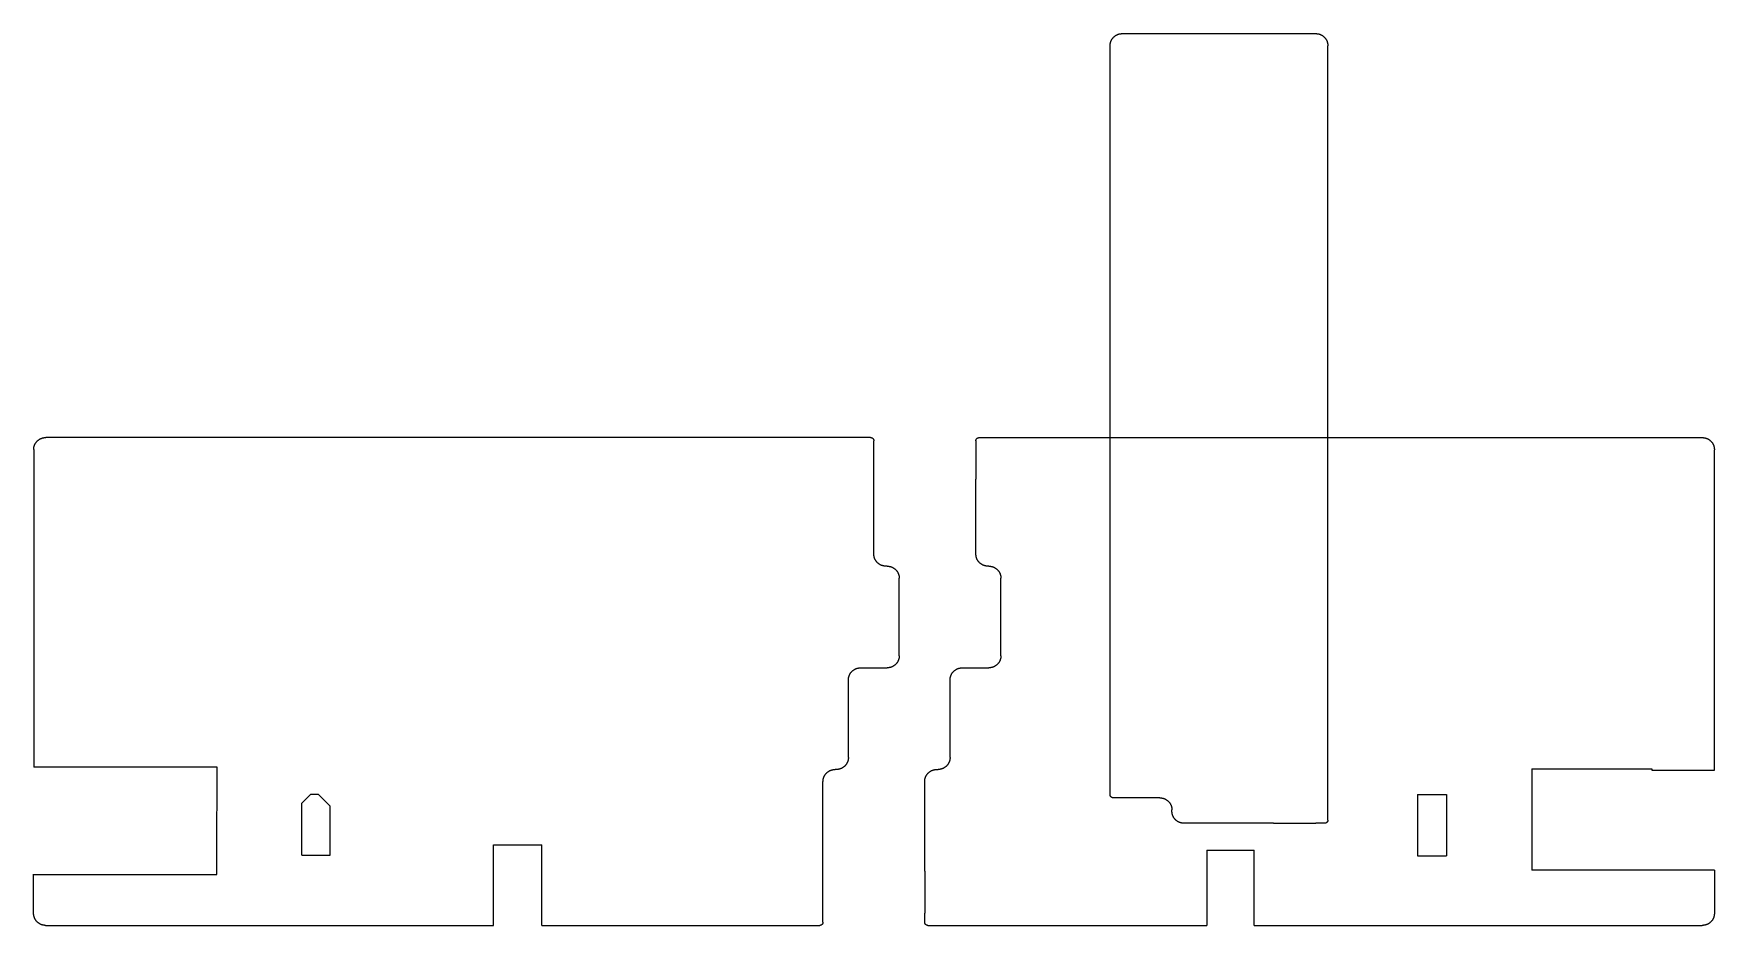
# Model space of a CAD drawing. Extents: x 16336 to 140321, y 18234 to 84023.
import ezdxf

# ---------------------------------------------------------------- set-up
doc = ezdxf.new("R2010")
doc.units = 0

msp = doc.modelspace()

# ---------------------------------------------------------------- linework, layer by layer
at = {"layer": 'Layer 1'}
for p, q in [((95747.1, 83133.4), (95747.37408, 83155.499158)), ((95747.1, 27878.4), (95747.1, 83133.4)), ((95747.37408, 83155.499158), (95748.193803, 83177.53255)), ((95748.193803, 83177.53255), (95749.555391, 83199.491059)), ((95749.555391, 83199.491059), (95751.455067, 83221.365565)), ((95751.455067, 83221.365565), (95753.889054, 83243.14695)), ((95753.889054, 83243.14695), (95756.853576, 83264.826095)), ((95756.853576, 83264.826095), (95760.344855, 83286.393881)), ((95760.344855, 83286.393881), (95764.359113, 83307.841191)), ((95764.359113, 83307.841191), (95768.892575, 83329.158905)), ((95768.892575, 83329.158905), (95773.941463, 83350.337904)), ((95773.941463, 83350.337904), (95779.501999, 83371.36907)), ((95779.501999, 83371.36907), (95785.570407, 83392.243285)), ((95785.570407, 83392.243285), (95792.14291, 83412.951429)), ((95792.14291, 83412.951429), (95799.21573, 83433.484385)), ((95799.21573, 83433.484385), (95806.785091, 83453.833033)), ((95806.785091, 83453.833033), (95814.847216, 83473.988255)), ((95814.847216, 83473.988255), (95823.398327, 83493.940932)), ((95823.398327, 83493.940932), (95832.434648, 83513.681945)), ((95832.434648, 83513.681945), (95841.9524, 83533.202177)), ((95841.9524, 83533.202177), (95851.947808, 83552.492507)), ((95851.947808, 83552.492507), (95862.417095, 83571.543819)), ((95862.417095, 83571.543819), (95873.356482, 83590.346992)), ((95873.356482, 83590.346992), (95884.762193, 83608.892909)), ((95884.762193, 83608.892909), (95896.630452, 83627.17245)), ((95896.630452, 83627.17245), (95908.95748, 83645.176498)), ((95908.95748, 83645.176498), (95921.739502, 83662.895933)), ((95921.739502, 83662.895933), (95934.972739, 83680.321636)), ((95934.972739, 83680.321636), (95948.653415, 83697.44449)), ((95948.653415, 83697.44449), (95962.777752, 83714.255376)), ((95962.777752, 83714.255376), (95977.341975, 83730.745174)), ((95977.341975, 83730.745174), (95992.342304, 83746.904767)), ((95992.342304, 83746.904767), (96007.774965, 83762.725035)), ((96007.774965, 83762.725035), (96023.595233, 83778.157696)), ((96023.595233, 83778.157696), (96039.754826, 83793.158025)), ((96039.754826, 83793.158025), (96056.244624, 83807.722248)), ((96056.244624, 83807.722248), (96073.05551, 83821.846585)), ((96073.05551, 83821.846585), (96090.178364, 83835.527261)), ((96090.178364, 83835.527261), (96107.604067, 83848.760498)), ((96107.604067, 83848.760498), (96125.323502, 83861.54252)), ((96125.323502, 83861.54252), (96143.32755, 83873.869548)), ((96143.32755, 83873.869548), (96161.607091, 83885.737807)), ((96161.607091, 83885.737807), (96180.153008, 83897.143518)), ((96180.153008, 83897.143518), (96198.956181, 83908.082905)), ((96198.956181, 83908.082905), (96218.007493, 83918.552192)), ((96218.007493, 83918.552192), (96237.297823, 83928.5476)), ((96237.297823, 83928.5476), (96256.818055, 83938.065352)), ((96256.818055, 83938.065352), (96276.559068, 83947.101673)), ((96276.559068, 83947.101673), (96296.511745, 83955.652784)), ((96296.511745, 83955.652784), (96316.666967, 83963.714909)), ((96316.666967, 83963.714909), (96337.015615, 83971.28427)), ((96337.015615, 83971.28427), (96357.548571, 83978.35709)), ((96357.548571, 83978.35709), (96378.256715, 83984.929593)), ((96378.256715, 83984.929593), (96399.13093, 83990.998001)), ((96399.13093, 83990.998001), (96420.162096, 83996.558537)), ((96420.162096, 83996.558537), (96441.341095, 84001.607425)), ((96441.341095, 84001.607425), (96462.658809, 84006.140887)), ((96462.658809, 84006.140887), (96484.106119, 84010.155145)), ((96484.106119, 84010.155145), (96505.673905, 84013.646424)), ((96505.673905, 84013.646424), (96527.35305, 84016.610946)), ((96527.35305, 84016.610946), (96549.134435, 84019.044933)), ((96549.134435, 84019.044933), (96571.008941, 84020.944609)), ((96571.008941, 84020.944609), (96592.96745, 84022.306197)), ((96592.96745, 84022.306197), (96615.000842, 84023.12592)), ((96615.000842, 84023.12592), (96637.1, 84023.4)), ((96637.1, 84023.4), (110917.1, 84023.4)), ((110917, 84023.4), (110939.099158, 84023.12592)), ((110939.099158, 84023.12592), (110961.13255, 84022.306197)), ((110961.13255, 84022.306197), (110983.091059, 84020.944609)), ((110983.091059, 84020.944609), (111004.965565, 84019.044933)), ((111004.965565, 84019.044933), (111026.74695, 84016.610946)), ((111026.74695, 84016.610946), (111048.426095, 84013.646424)), ((111048.426095, 84013.646424), (111069.993881, 84010.155145)), ((111069.993881, 84010.155145), (111091.441191, 84006.140887)), ((111091.441191, 84006.140887), (111112.758905, 84001.607425)), ((111112.758905, 84001.607425), (111133.937904, 83996.558537)), ((111133.937904, 83996.558537), (111154.96907, 83990.998001)), ((111154.96907, 83990.998001), (111175.843285, 83984.929593)), ((111175.843285, 83984.929593), (111196.551429, 83978.35709)), ((111196.551429, 83978.35709), (111217.084385, 83971.28427)), ((111217.084385, 83971.28427), (111237.433033, 83963.714909)), ((111237.433033, 83963.714909), (111257.588255, 83955.652784)), ((111257.588255, 83955.652784), (111277.540932, 83947.101673)), ((111277.540932, 83947.101673), (111297.281945, 83938.065352)), ((111297.281945, 83938.065352), (111316.802177, 83928.5476)), ((111316.802177, 83928.5476), (111336.092507, 83918.552192)), ((111336.092507, 83918.552192), (111355.143819, 83908.082905)), ((111355.143819, 83908.082905), (111373.946992, 83897.143518)), ((111373.946992, 83897.143518), (111392.492909, 83885.737807)), ((111392.492909, 83885.737807), (111410.77245, 83873.869548)), ((111410.77245, 83873.869548), (111428.776498, 83861.54252)), ((111428.776498, 83861.54252), (111446.495933, 83848.760498)), ((111446.495933, 83848.760498), (111463.921636, 83835.527261)), ((111463.921636, 83835.527261), (111481.04449, 83821.846585)), ((111481.04449, 83821.846585), (111497.855376, 83807.722248)), ((111497.855376, 83807.722248), (111514.345174, 83793.158025)), ((111514.345174, 83793.158025), (111530.504767, 83778.157696)), ((111530.504767, 83778.157696), (111546.325035, 83762.725035)), ((111546.325035, 83762.725035), (111561.757696, 83746.904767)), ((111561.757696, 83746.904767), (111576.758025, 83730.745174)), ((111576.758025, 83730.745174), (111591.322248, 83714.255376)), ((111591.322248, 83714.255376), (111605.446585, 83697.44449)), ((111605.446585, 83697.44449), (111619.127261, 83680.321636)), ((111619.127261, 83680.321636), (111632.360498, 83662.895933)), ((111632.360498, 83662.895933), (111645.14252, 83645.176498)), ((111645.14252, 83645.176498), (111657.469548, 83627.17245)), ((111657.469548, 83627.17245), (111669.337807, 83608.892909)), ((111669.337807, 83608.892909), (111680.743518, 83590.346992)), ((111680.743518, 83590.346992), (111691.682905, 83571.543819)), ((111691.682905, 83571.543819), (111702.152192, 83552.492507)), ((111702.152192, 83552.492507), (111712.1476, 83533.202177)), ((111712.1476, 83533.202177), (111721.665352, 83513.681945)), ((111721.665352, 83513.681945), (111730.701673, 83493.940932)), ((111730.701673, 83493.940932), (111739.252784, 83473.988255)), ((111739.252784, 83473.988255), (111747.314909, 83453.833033)), ((111747.314909, 83453.833033), (111754.88427, 83433.484385)), ((111754.88427, 83433.484385), (111761.95709, 83412.951429)), ((111761.95709, 83412.951429), (111768.529593, 83392.243285)), ((111768.529593, 83392.243285), (111774.598001, 83371.36907)), ((111774.598001, 83371.36907), (111780.158537, 83350.337904)), ((111780.158537, 83350.337904), (111785.207425, 83329.158905)), ((111785.207425, 83329.158905), (111789.740887, 83307.841191)), ((111789.740887, 83307.841191), (111793.755145, 83286.393881)), ((111793.755145, 83286.393881), (111797.246424, 83264.826095)), ((111797.246424, 83264.826095), (111800.210946, 83243.14695)), ((111800.210946, 83243.14695), (111802.644933, 83221.365565)), ((111802.644933, 83221.365565), (111804.544609, 83199.491059)), ((111804.544609, 83199.491059), (111805.906197, 83177.53255)), ((111805.906197, 83177.53255), (111806.72592, 83155.499158)), ((111806.72592, 83155.499158), (111807, 83133.4)), ((111807, 26003.4), (111807, 83133.4)), ((16341.2, 53334.4), (16341.47408, 53356.499158)), ((16341.2, 53334.4), (16341.2, 29909.4)), ((16341.47408, 53356.499158), (16342.293803, 53378.53255)), ((16342.293803, 53378.53255), (16343.655391, 53400.491059)), ((16343.655391, 53400.491059), (16345.555067, 53422.365565)), ((16345.555067, 53422.365565), (16347.989054, 53444.14695)), ((16347.989054, 53444.14695), (16350.953576, 53465.826095)), ((16350.953576, 53465.826095), (16354.444855, 53487.393881)), ((16354.444855, 53487.393881), (16358.459113, 53508.841191)), ((16358.459113, 53508.841191), (16362.992575, 53530.158905)), ((16362.992575, 53530.158905), (16368.041463, 53551.337904)), ((16368.041463, 53551.337904), (16373.601999, 53572.36907)), ((16373.601999, 53572.36907), (16379.670407, 53593.243285)), ((16379.670407, 53593.243285), (16386.24291, 53613.951429)), ((16386.24291, 53613.951429), (16393.31573, 53634.484385)), ((16393.31573, 53634.484385), (16400.885091, 53654.833033)), ((16400.885091, 53654.833033), (16408.947216, 53674.988255)), ((16408.947216, 53674.988255), (16417.498327, 53694.940932)), ((16417.498327, 53694.940932), (16426.534648, 53714.681945)), ((16426.534648, 53714.681945), (16436.0524, 53734.202177)), ((16436.0524, 53734.202177), (16446.047808, 53753.492507)), ((16446.047808, 53753.492507), (16456.517095, 53772.543819)), ((16456.517095, 53772.543819), (16467.456482, 53791.346992)), ((16467.456482, 53791.346992), (16478.862193, 53809.892909)), ((16478.862193, 53809.892909), (16490.730452, 53828.17245)), ((16490.730452, 53828.17245), (16503.05748, 53846.176498)), ((16503.05748, 53846.176498), (16515.839502, 53863.895933)), ((16515.839502, 53863.895933), (16529.072739, 53881.321636)), ((16529.072739, 53881.321636), (16542.753415, 53898.44449)), ((16542.753415, 53898.44449), (16556.877752, 53915.255376)), ((16556.877752, 53915.255376), (16571.441975, 53931.745174)), ((16571.441975, 53931.745174), (16586.442304, 53947.904767)), ((16586.442304, 53947.904767), (16601.874965, 53963.725035)), ((16601.874965, 53963.725035), (16617.695233, 53979.157696)), ((16617.695233, 53979.157696), (16633.854826, 53994.158025)), ((16633.854826, 53994.158025), (16650.344624, 54008.722248)), ((16650.344624, 54008.722248), (16667.15551, 54022.846585)), ((16667.15551, 54022.846585), (16684.278364, 54036.527261)), ((16684.278364, 54036.527261), (16701.704067, 54049.760498)), ((16701.704067, 54049.760498), (16719.423502, 54062.54252)), ((16719.423502, 54062.54252), (16737.42755, 54074.869548)), ((16737.42755, 54074.869548), (16755.707091, 54086.737807)), ((16755.707091, 54086.737807), (16774.253008, 54098.143518)), ((16774.253008, 54098.143518), (16793.056181, 54109.082905)), ((16793.056181, 54109.082905), (16812.107493, 54119.552192)), ((16812.107493, 54119.552192), (16831.397823, 54129.5476)), ((16831.397823, 54129.5476), (16850.918055, 54139.065352)), ((16850.918055, 54139.065352), (16870.659068, 54148.101673)), ((16870.659068, 54148.101673), (16890.611745, 54156.652784)), ((16890.611745, 54156.652784), (16910.766967, 54164.714909)), ((16910.766967, 54164.714909), (16931.115615, 54172.28427)), ((16931.115615, 54172.28427), (16951.648571, 54179.35709)), ((16951.648571, 54179.35709), (16972.356715, 54185.929593)), ((16972.356715, 54185.929593), (16993.23093, 54191.998001)), ((16993.23093, 54191.998001), (17014.262096, 54197.558537)), ((17014.262096, 54197.558537), (17035.441095, 54202.607425)), ((17035.441095, 54202.607425), (17056.758809, 54207.140887)), ((17056.758809, 54207.140887), (17078.206119, 54211.155145)), ((17078.206119, 54211.155145), (17099.773905, 54214.646424)), ((17099.773905, 54214.646424), (17121.45305, 54217.610946)), ((17121.45305, 54217.610946), (17143.234435, 54220.044933)), ((17143.234435, 54220.044933), (17165.108941, 54221.944609)), ((17165.108941, 54221.944609), (17187.06745, 54223.306197)), ((17187.06745, 54223.306197), (17209.100842, 54224.12592)), ((17209.100842, 54224.12592), (17231.2, 54224.4)), ((78081.2, 54224.4), (17231.2, 54224.4)), ((78081.2, 54224.4), (78092.852977, 54224.111187)), ((78092.852977, 54224.111187), (78104.426863, 54223.250067)), ((78104.426863, 54223.250067), (78115.902396, 54221.824618)), ((78115.902396, 54221.824618), (78127.260314, 54219.842818)), ((78127.260314, 54219.842818), (78138.481357, 54217.312648)), ((78138.481357, 54217.312648), (78149.546261, 54214.242084)), ((78149.546261, 54214.242084), (78160.435765, 54210.639105)), ((78160.435765, 54210.639105), (78171.130607, 54206.51169)), ((78171.130607, 54206.51169), (78181.611525, 54201.867818)), ((78181.611525, 54201.867818), (78191.859258, 54196.715466)), ((78191.859258, 54196.715466), (78201.854543, 54191.062614)), ((78201.854543, 54191.062614), (78211.578119, 54184.91724)), ((78211.578119, 54184.91724), (78221.010724, 54178.287323)), ((78221.010724, 54178.287323), (78230.133096, 54171.18084)), ((78230.133096, 54171.18084), (78238.925973, 54163.605771)), ((78238.925973, 54163.605771), (78247.370094, 54155.570094)), ((78247.370094, 54155.570094), (78255.405771, 54147.125973)), ((78255.405771, 54147.125973), (78262.98084, 54138.333096)), ((78262.98084, 54138.333096), (78270.087323, 54129.210724)), ((78270.087323, 54129.210724), (78276.71724, 54119.778119)), ((78276.71724, 54119.778119), (78282.862614, 54110.054543)), ((78282.862614, 54110.054543), (78288.515466, 54100.059258)), ((78288.515466, 54100.059258), (78293.667818, 54089.811525)), ((78293.667818, 54089.811525), (78298.31169, 54079.330607)), ((78298.31169, 54079.330607), (78302.439105, 54068.635765)), ((78302.439105, 54068.635765), (78306.042084, 54057.746261)), ((78306.042084, 54057.746261), (78309.112648, 54046.681357)), ((78309.112648, 54046.681357), (78311.642818, 54035.460314)), ((78311.642818, 54035.460314), (78313.624618, 54024.102396)), ((78313.624618, 54024.102396), (78315.050067, 54012.626863)), ((78315.050067, 54012.626863), (78315.911187, 54001.052977)), ((78315.911187, 54001.052977), (78316.2, 53989.4)), ((78316.2, 45624.4), (78316.2, 53989.4)), ((85846.2, 53984.4), (85846.488813, 53996.052977)), ((85846.2, 53984.4), (85846.2, 51159.4)), ((85846.488813, 53996.052977), (85847.349933, 54007.626863)), ((85847.349933, 54007.626863), (85848.775382, 54019.102396)), ((85848.775382, 54019.102396), (85850.757182, 54030.460314)), ((85850.757182, 54030.460314), (85853.287352, 54041.681357)), ((85853.287352, 54041.681357), (85856.357916, 54052.746261)), ((85856.357916, 54052.746261), (85859.960895, 54063.635765)), ((85859.960895, 54063.635765), (85864.08831, 54074.330607)), ((85864.08831, 54074.330607), (85868.732182, 54084.811525)), ((85868.732182, 54084.811525), (85873.884534, 54095.059258)), ((85873.884534, 54095.059258), (85879.537386, 54105.054543)), ((85879.537386, 54105.054543), (85885.68276, 54114.778119)), ((85885.68276, 54114.778119), (85892.312677, 54124.210724)), ((85892.312677, 54124.210724), (85899.41916, 54133.333096)), ((85899.41916, 54133.333096), (85906.994229, 54142.125973)), ((85906.994229, 54142.125973), (85915.029906, 54150.570094)), ((85915.029906, 54150.570094), (85923.474027, 54158.605771)), ((85923.474027, 54158.605771), (85932.266904, 54166.18084)), ((85932.266904, 54166.18084), (85941.389276, 54173.287323)), ((85941.389276, 54173.287323), (85950.821881, 54179.91724)), ((85950.821881, 54179.91724), (85960.545457, 54186.062614)), ((85960.545457, 54186.062614), (85970.540742, 54191.715466)), ((85970.540742, 54191.715466), (85980.788475, 54196.867818)), ((85980.788475, 54196.867818), (85991.269393, 54201.51169)), ((85991.269393, 54201.51169), (86001.964235, 54205.639105)), ((86001.964235, 54205.639105), (86012.853739, 54209.242084)), ((86012.853739, 54209.242084), (86023.918643, 54212.312648)), ((86023.918643, 54212.312648), (86035.139686, 54214.842818)), ((86035.139686, 54214.842818), (86046.497604, 54216.824618)), ((86046.497604, 54216.824618), (86057.973137, 54218.250067)), ((86057.973137, 54218.250067), (86069.547023, 54219.111187)), ((86069.547023, 54219.111187), (86081.2, 54219.4)), ((86081.2, 54219.4), (139431, 54219.4)), ((139431, 54219.4), (139453.099158, 54219.12592)), ((139453.099158, 54219.12592), (139475.13255, 54218.306197)), ((139475.13255, 54218.306197), (139497.091059, 54216.944609)), ((139497.091059, 54216.944609), (139518.965565, 54215.044933)), ((139518.965565, 54215.044933), (139540.74695, 54212.610946)), ((139540.74695, 54212.610946), (139562.426095, 54209.646424)), ((139562.426095, 54209.646424), (139583.993881, 54206.155145)), ((139583.993881, 54206.155145), (139605.441191, 54202.140887)), ((139605.441191, 54202.140887), (139626.758905, 54197.607425)), ((139626.758905, 54197.607425), (139647.937904, 54192.558537)), ((139647.937904, 54192.558537), (139668.96907, 54186.998001)), ((139668.96907, 54186.998001), (139689.843285, 54180.929593)), ((139689.843285, 54180.929593), (139710.551429, 54174.35709)), ((139710.551429, 54174.35709), (139731.084385, 54167.28427)), ((139731.084385, 54167.28427), (139751.433033, 54159.714909)), ((139751.433033, 54159.714909), (139771.588255, 54151.652784)), ((139771.588255, 54151.652784), (139791.540932, 54143.101673)), ((139791.540932, 54143.101673), (139811.281945, 54134.065352)), ((139811.281945, 54134.065352), (139830.802177, 54124.5476)), ((139830.802177, 54124.5476), (139850.092507, 54114.552192)), ((139850.092507, 54114.552192), (139869.143819, 54104.082905)), ((139869.143819, 54104.082905), (139887.946992, 54093.143518)), ((139887.946992, 54093.143518), (139906.492909, 54081.737807)), ((139906.492909, 54081.737807), (139924.77245, 54069.869548)), ((139924.77245, 54069.869548), (139942.776498, 54057.54252)), ((139942.776498, 54057.54252), (139960.495933, 54044.760498)), ((139960.495933, 54044.760498), (139977.921636, 54031.527261)), ((139977.921636, 54031.527261), (139995.04449, 54017.846585)), ((139995.04449, 54017.846585), (140011.855376, 54003.722248)), ((140011.855376, 54003.722248), (140028.345174, 53989.158025)), ((140028.345174, 53989.158025), (140044.504767, 53974.157696)), ((140044.504767, 53974.157696), (140060.325035, 53958.725035)), ((140060.325035, 53958.725035), (140075.757696, 53942.904767)), ((140075.757696, 53942.904767), (140090.758025, 53926.745174)), ((140090.758025, 53926.745174), (140105.322248, 53910.255376)), ((140105.322248, 53910.255376), (140119.446585, 53893.44449)), ((140119.446585, 53893.44449), (140133.127261, 53876.321636)), ((140133.127261, 53876.321636), (140146.360498, 53858.895933)), ((140146.360498, 53858.895933), (140159.14252, 53841.176498)), ((140159.14252, 53841.176498), (140171.469548, 53823.17245)), ((140171.469548, 53823.17245), (140183.337807, 53804.892909)), ((140183.337807, 53804.892909), (140194.743518, 53786.346992)), ((140194.743518, 53786.346992), (140205.682905, 53767.543819)), ((140205.682905, 53767.543819), (140216.152192, 53748.492507)), ((140216.152192, 53748.492507), (140226.1476, 53729.202177)), ((140226.1476, 53729.202177), (140235.665352, 53709.681945)), ((140235.665352, 53709.681945), (140244.701673, 53689.940932)), ((140244.701673, 53689.940932), (140253.252784, 53669.988255)), ((140253.252784, 53669.988255), (140261.314909, 53649.833033)), ((140261.314909, 53649.833033), (140268.88427, 53629.484385)), ((140268.88427, 53629.484385), (140275.95709, 53608.951429)), ((140275.95709, 53608.951429), (140282.529593, 53588.243285)), ((140282.529593, 53588.243285), (140288.598001, 53567.36907)), ((140288.598001, 53567.36907), (140294.158537, 53546.337904)), ((140294.158537, 53546.337904), (140299.207425, 53525.158905)), ((140299.207425, 53525.158905), (140303.740887, 53503.841191)), ((140303.740887, 53503.841191), (140307.755145, 53482.393881)), ((140307.755145, 53482.393881), (140311.246424, 53460.826095)), ((140311.246424, 53460.826095), (140314.210946, 53439.14695)), ((140314.210946, 53439.14695), (140316.644933, 53417.365565)), ((140316.644933, 53417.365565), (140318.544609, 53395.491059)), ((140318.544609, 53395.491059), (140319.906197, 53373.53255)), ((140319.906197, 53373.53255), (140320.72592, 53351.499158)), ((140320.72592, 53351.499158), (140321, 53329.4)), ((140321, 29694.4), (140321, 53329.4)), ((85846.2, 45624.4), (85846.2, 51159.4)), ((78316.47408, 45602.300842), (78316.2, 45624.4)), ((78317.293803, 45580.26745), (78316.47408, 45602.300842)), ((78318.655391, 45558.308941), (78317.293803, 45580.26745)), ((78320.555067, 45536.434435), (78318.655391, 45558.308941)), ((78322.989054, 45514.65305), (78320.555067, 45536.434435)), ((78325.953576, 45492.973905), (78322.989054, 45514.65305)), ((78329.444855, 45471.406119), (78325.953576, 45492.973905)), ((78333.459113, 45449.958809), (78329.444855, 45471.406119)), ((78337.992575, 45428.641095), (78333.459113, 45449.958809)), ((78343.041463, 45407.462096), (78337.992575, 45428.641095)), ((78348.601999, 45386.43093), (78343.041463, 45407.462096)), ((78354.670407, 45365.556715), (78348.601999, 45386.43093)), ((78361.24291, 45344.848571), (78354.670407, 45365.556715)), ((78368.31573, 45324.315615), (78361.24291, 45344.848571)), ((78375.885091, 45303.966967), (78368.31573, 45324.315615)), ((78383.947216, 45283.811745), (78375.885091, 45303.966967)), ((78392.498327, 45263.859068), (78383.947216, 45283.811745)), ((78401.534648, 45244.118055), (78392.498327, 45263.859068)), ((78411.0524, 45224.597823), (78401.534648, 45244.118055)), ((78421.047808, 45205.307493), (78411.0524, 45224.597823)), ((78431.517095, 45186.256181), (78421.047808, 45205.307493)), ((78442.456482, 45167.453008), (78431.517095, 45186.256181)), ((78453.862193, 45148.907091), (78442.456482, 45167.453008)), ((78465.730452, 45130.62755), (78453.862193, 45148.907091)), ((78478.05748, 45112.623502), (78465.730452, 45130.62755)), ((78490.839502, 45094.904067), (78478.05748, 45112.623502)), ((78504.072739, 45077.478364), (78490.839502, 45094.904067)), ((78517.753415, 45060.35551), (78504.072739, 45077.478364)), ((78531.877752, 45043.544624), (78517.753415, 45060.35551)), ((78546.441975, 45027.054826), (78531.877752, 45043.544624)), ((78561.442304, 45010.895233), (78546.441975, 45027.054826)), ((78576.874965, 44995.074965), (78561.442304, 45010.895233)), ((78592.695233, 44979.642304), (78576.874965, 44995.074965)), ((78608.854826, 44964.641975), (78592.695233, 44979.642304)), ((78625.344624, 44950.077752), (78608.854826, 44964.641975)), ((78642.15551, 44935.953415), (78625.344624, 44950.077752)), ((78659.278364, 44922.272739), (78642.15551, 44935.953415)), ((78676.704067, 44909.039502), (78659.278364, 44922.272739)), ((78694.423502, 44896.25748), (78676.704067, 44909.039502)), ((78712.42755, 44883.930452), (78694.423502, 44896.25748)), ((78730.707091, 44872.062193), (78712.42755, 44883.930452)), ((78749.253008, 44860.656482), (78730.707091, 44872.062193)), ((78768.056181, 44849.717095), (78749.253008, 44860.656482)), ((78787.107493, 44839.247808), (78768.056181, 44849.717095)), ((78806.397823, 44829.2524), (78787.107493, 44839.247808)), ((78825.918055, 44819.734648), (78806.397823, 44829.2524)), ((78845.659068, 44810.698327), (78825.918055, 44819.734648)), ((78865.611745, 44802.147216), (78845.659068, 44810.698327)), ((78885.766967, 44794.085091), (78865.611745, 44802.147216)), ((78906.115615, 44786.51573), (78885.766967, 44794.085091)), ((78926.648571, 44779.44291), (78906.115615, 44786.51573)), ((78947.356715, 44772.870407), (78926.648571, 44779.44291)), ((78968.23093, 44766.801999), (78947.356715, 44772.870407)), ((78989.262096, 44761.241463), (78968.23093, 44766.801999)), ((79010.441095, 44756.192575), (78989.262096, 44761.241463)), ((79031.758809, 44751.659113), (79010.441095, 44756.192575)), ((79053.206119, 44747.644855), (79031.758809, 44751.659113)), ((79074.773905, 44744.153576), (79053.206119, 44747.644855)), ((79096.45305, 44741.189054), (79074.773905, 44744.153576)), ((79118.234435, 44738.755067), (79096.45305, 44741.189054)), ((79140.108941, 44736.855391), (79118.234435, 44738.755067)), ((79162.06745, 44735.493803), (79140.108941, 44736.855391)), ((79184.100842, 44734.67408), (79162.06745, 44735.493803)), ((79206.2, 44734.4), (79184.100842, 44734.67408)), ((79301.2, 44734.4), (79206.2, 44734.4)), ((79301.2, 44734.4), (79323.299158, 44734.12592)), ((79323.299158, 44734.12592), (79345.33255, 44733.306197)), ((79345.33255, 44733.306197), (79367.291059, 44731.944609)), ((79367.291059, 44731.944609), (79389.165565, 44730.044933)), ((79389.165565, 44730.044933), (79410.94695, 44727.610946)), ((79410.94695, 44727.610946), (79432.626095, 44724.646424)), ((79432.626095, 44724.646424), (79454.193881, 44721.155145)), ((79454.193881, 44721.155145), (79475.641191, 44717.140887)), ((79475.641191, 44717.140887), (79496.958905, 44712.607425)), ((79496.958905, 44712.607425), (79518.137904, 44707.558537)), ((79518.137904, 44707.558537), (79539.16907, 44701.998001)), ((79539.16907, 44701.998001), (79560.043285, 44695.929593)), ((79560.043285, 44695.929593), (79580.751429, 44689.35709)), ((79580.751429, 44689.35709), (79601.284385, 44682.28427)), ((79601.284385, 44682.28427), (79621.633033, 44674.714909)), ((79621.633033, 44674.714909), (79641.788255, 44666.652784)), ((79641.788255, 44666.652784), (79661.740932, 44658.101673)), ((79661.740932, 44658.101673), (79681.481945, 44649.065352)), ((79681.481945, 44649.065352), (79701.002177, 44639.5476)), ((79701.002177, 44639.5476), (79720.292507, 44629.552192)), ((85846.47408, 45602.300842), (85846.2, 45624.4)), ((85847.293803, 45580.26745), (85846.47408, 45602.300842)), ((85848.655391, 45558.308941), (85847.293803, 45580.26745)), ((85850.555067, 45536.434435), (85848.655391, 45558.308941)), ((85852.989054, 45514.65305), (85850.555067, 45536.434435)), ((85855.953576, 45492.973905), (85852.989054, 45514.65305)), ((85859.444855, 45471.406119), (85855.953576, 45492.973905)), ((85863.459113, 45449.958809), (85859.444855, 45471.406119)), ((85867.992575, 45428.641095), (85863.459113, 45449.958809)), ((85873.041463, 45407.462096), (85867.992575, 45428.641095)), ((85878.601999, 45386.43093), (85873.041463, 45407.462096)), ((85884.670407, 45365.556715), (85878.601999, 45386.43093)), ((85891.24291, 45344.848571), (85884.670407, 45365.556715)), ((85898.31573, 45324.315615), (85891.24291, 45344.848571)), ((85905.885091, 45303.966967), (85898.31573, 45324.315615)), ((85913.947216, 45283.811745), (85905.885091, 45303.966967)), ((85922.498327, 45263.859068), (85913.947216, 45283.811745)), ((85931.534648, 45244.118055), (85922.498327, 45263.859068)), ((85941.0524, 45224.597823), (85931.534648, 45244.118055)), ((85951.047808, 45205.307493), (85941.0524, 45224.597823)), ((85961.517095, 45186.256181), (85951.047808, 45205.307493)), ((85972.456482, 45167.453008), (85961.517095, 45186.256181)), ((85983.862193, 45148.907091), (85972.456482, 45167.453008)), ((85995.730452, 45130.62755), (85983.862193, 45148.907091)), ((86008.05748, 45112.623502), (85995.730452, 45130.62755)), ((86020.839502, 45094.904067), (86008.05748, 45112.623502)), ((86034.072739, 45077.478364), (86020.839502, 45094.904067)), ((86047.753415, 45060.35551), (86034.072739, 45077.478364)), ((86061.877752, 45043.544624), (86047.753415, 45060.35551)), ((86076.441975, 45027.054826), (86061.877752, 45043.544624)), ((86091.442304, 45010.895233), (86076.441975, 45027.054826)), ((86106.874965, 44995.074965), (86091.442304, 45010.895233)), ((86122.695233, 44979.642304), (86106.874965, 44995.074965)), ((86138.854826, 44964.641975), (86122.695233, 44979.642304)), ((86155.344624, 44950.077752), (86138.854826, 44964.641975)), ((86172.15551, 44935.953415), (86155.344624, 44950.077752)), ((86189.278364, 44922.272739), (86172.15551, 44935.953415)), ((86206.704067, 44909.039502), (86189.278364, 44922.272739)), ((86224.423502, 44896.25748), (86206.704067, 44909.039502)), ((86242.42755, 44883.930452), (86224.423502, 44896.25748)), ((86260.707091, 44872.062193), (86242.42755, 44883.930452)), ((86279.253008, 44860.656482), (86260.707091, 44872.062193)), ((86298.056181, 44849.717095), (86279.253008, 44860.656482)), ((86317.107493, 44839.247808), (86298.056181, 44849.717095)), ((86336.397823, 44829.2524), (86317.107493, 44839.247808)), ((86355.918055, 44819.734648), (86336.397823, 44829.2524)), ((86375.659068, 44810.698327), (86355.918055, 44819.734648)), ((86395.611745, 44802.147216), (86375.659068, 44810.698327)), ((86415.766967, 44794.085091), (86395.611745, 44802.147216)), ((86436.115615, 44786.51573), (86415.766967, 44794.085091)), ((86456.648571, 44779.44291), (86436.115615, 44786.51573)), ((86477.356715, 44772.870407), (86456.648571, 44779.44291)), ((86498.23093, 44766.801999), (86477.356715, 44772.870407)), ((86519.262096, 44761.241463), (86498.23093, 44766.801999)), ((86540.441095, 44756.192575), (86519.262096, 44761.241463)), ((86561.758809, 44751.659113), (86540.441095, 44756.192575)), ((86583.206119, 44747.644855), (86561.758809, 44751.659113)), ((86604.773905, 44744.153576), (86583.206119, 44747.644855)), ((86626.45305, 44741.189054), (86604.773905, 44744.153576)), ((86648.234435, 44738.755067), (86626.45305, 44741.189054)), ((86670.108941, 44736.855391), (86648.234435, 44738.755067)), ((86692.06745, 44735.493803), (86670.108941, 44736.855391)), ((86714.100842, 44734.67408), (86692.06745, 44735.493803)), ((86736.2, 44734.4), (86714.100842, 44734.67408)), ((86801.2, 44734.4), (86736.2, 44734.4)), ((86801.2, 44734.4), (86823.299158, 44734.12592)), ((86823.299158, 44734.12592), (86845.33255, 44733.306197)), ((86845.33255, 44733.306197), (86867.291059, 44731.944609)), ((86867.291059, 44731.944609), (86889.165565, 44730.044933)), ((86889.165565, 44730.044933), (86910.94695, 44727.610946)), ((86910.94695, 44727.610946), (86932.626095, 44724.646424)), ((86932.626095, 44724.646424), (86954.193881, 44721.155145)), ((86954.193881, 44721.155145), (86975.641191, 44717.140887)), ((86975.641191, 44717.140887), (86996.958905, 44712.607425)), ((86996.958905, 44712.607425), (87018.137904, 44707.558537)), ((87018.137904, 44707.558537), (87039.16907, 44701.998001)), ((87039.16907, 44701.998001), (87060.043285, 44695.929593)), ((87060.043285, 44695.929593), (87080.751429, 44689.35709)), ((87080.751429, 44689.35709), (87101.284385, 44682.28427)), ((87101.284385, 44682.28427), (87121.633033, 44674.714909)), ((87121.633033, 44674.714909), (87141.788255, 44666.652784)), ((87141.788255, 44666.652784), (87161.740932, 44658.101673)), ((87161.740932, 44658.101673), (87181.481945, 44649.065352)), ((87181.481945, 44649.065352), (87201.002177, 44639.5476)), ((87201.002177, 44639.5476), (87220.292507, 44629.552192)), ((79720.292507, 44629.552192), (79739.343819, 44619.082905)), ((79739.343819, 44619.082905), (79758.146992, 44608.143518)), ((79758.146992, 44608.143518), (79776.692909, 44596.737807)), ((79776.692909, 44596.737807), (79794.97245, 44584.869548)), ((79794.97245, 44584.869548), (79812.976498, 44572.54252)), ((79812.976498, 44572.54252), (79830.695933, 44559.760498)), ((79830.695933, 44559.760498), (79848.121636, 44546.527261)), ((79848.121636, 44546.527261), (79865.24449, 44532.846585)), ((79865.24449, 44532.846585), (79882.055376, 44518.722248)), ((79882.055376, 44518.722248), (79898.545174, 44504.158025)), ((79898.545174, 44504.158025), (79914.704767, 44489.157696)), ((79914.704767, 44489.157696), (79930.525035, 44473.725035)), ((79930.525035, 44473.725035), (79945.957696, 44457.904767)), ((79945.957696, 44457.904767), (79960.958025, 44441.745174)), ((79960.958025, 44441.745174), (79975.522248, 44425.255376)), ((79975.522248, 44425.255376), (79989.646585, 44408.44449)), ((79989.646585, 44408.44449), (80003.327261, 44391.321636)), ((80003.327261, 44391.321636), (80016.560498, 44373.895933)), ((80016.560498, 44373.895933), (80029.34252, 44356.176498)), ((80029.34252, 44356.176498), (80041.669548, 44338.17245)), ((80041.669548, 44338.17245), (80053.537807, 44319.892909)), ((80053.537807, 44319.892909), (80064.943518, 44301.346992)), ((80064.943518, 44301.346992), (80075.882905, 44282.543819)), ((80075.882905, 44282.543819), (80086.352192, 44263.492507)), ((80086.352192, 44263.492507), (80096.3476, 44244.202177)), ((80096.3476, 44244.202177), (80105.865352, 44224.681945)), ((80105.865352, 44224.681945), (80114.901673, 44204.940932)), ((80114.901673, 44204.940932), (80123.452784, 44184.988255)), ((80123.452784, 44184.988255), (80131.514909, 44164.833033)), ((80131.514909, 44164.833033), (80139.08427, 44144.484385)), ((80139.08427, 44144.484385), (80146.15709, 44123.951429)), ((80146.15709, 44123.951429), (80152.729593, 44103.243285)), ((80152.729593, 44103.243285), (80158.798001, 44082.36907)), ((80158.798001, 44082.36907), (80164.358537, 44061.337904)), ((80164.358537, 44061.337904), (80169.407425, 44040.158905)), ((80169.407425, 44040.158905), (80173.940887, 44018.841191)), ((80173.940887, 44018.841191), (80177.955145, 43997.393881)), ((80177.955145, 43997.393881), (80181.446424, 43975.826095)), ((80181.446424, 43975.826095), (80184.410946, 43954.14695)), ((80184.410946, 43954.14695), (80186.844933, 43932.365565)), ((80186.844933, 43932.365565), (80188.744609, 43910.491059)), ((80188.744609, 43910.491059), (80190.106197, 43888.53255)), ((80190.106197, 43888.53255), (80190.92592, 43866.499158)), ((80190.92592, 43866.499158), (80191.2, 43844.4)), ((80191.2, 38124.4), (80191.2, 43844.4)), ((87220.292507, 44629.552192), (87239.343819, 44619.082905)), ((87239.343819, 44619.082905), (87258.146992, 44608.143518)), ((87258.146992, 44608.143518), (87276.692909, 44596.737807)), ((87276.692909, 44596.737807), (87294.97245, 44584.869548)), ((87294.97245, 44584.869548), (87312.976498, 44572.54252)), ((87312.976498, 44572.54252), (87330.695933, 44559.760498)), ((87330.695933, 44559.760498), (87348.121636, 44546.527261)), ((87348.121636, 44546.527261), (87365.24449, 44532.846585)), ((87365.24449, 44532.846585), (87382.055376, 44518.722248)), ((87382.055376, 44518.722248), (87398.545174, 44504.158025)), ((87398.545174, 44504.158025), (87414.704767, 44489.157696)), ((87414.704767, 44489.157696), (87430.525035, 44473.725035)), ((87430.525035, 44473.725035), (87445.957696, 44457.904767)), ((87445.957696, 44457.904767), (87460.958025, 44441.745174)), ((87460.958025, 44441.745174), (87475.522248, 44425.255376)), ((87475.522248, 44425.255376), (87489.646585, 44408.44449)), ((87489.646585, 44408.44449), (87503.327261, 44391.321636)), ((87503.327261, 44391.321636), (87516.560498, 44373.895933)), ((87516.560498, 44373.895933), (87529.34252, 44356.176498)), ((87529.34252, 44356.176498), (87541.669548, 44338.17245)), ((87541.669548, 44338.17245), (87553.537807, 44319.892909)), ((87553.537807, 44319.892909), (87564.943518, 44301.346992)), ((87564.943518, 44301.346992), (87575.882905, 44282.543819)), ((87575.882905, 44282.543819), (87586.352192, 44263.492507)), ((87586.352192, 44263.492507), (87596.3476, 44244.202177)), ((87596.3476, 44244.202177), (87605.865352, 44224.681945)), ((87605.865352, 44224.681945), (87614.901673, 44204.940932)), ((87614.901673, 44204.940932), (87623.452784, 44184.988255)), ((87623.452784, 44184.988255), (87631.514909, 44164.833033)), ((87631.514909, 44164.833033), (87639.08427, 44144.484385)), ((87639.08427, 44144.484385), (87646.15709, 44123.951429)), ((87646.15709, 44123.951429), (87652.729593, 44103.243285)), ((87652.729593, 44103.243285), (87658.798001, 44082.36907)), ((87658.798001, 44082.36907), (87664.358537, 44061.337904)), ((87664.358537, 44061.337904), (87669.407425, 44040.158905)), ((87669.407425, 44040.158905), (87673.940887, 44018.841191)), ((87673.940887, 44018.841191), (87677.955145, 43997.393881)), ((87677.955145, 43997.393881), (87681.446424, 43975.826095)), ((87681.446424, 43975.826095), (87684.410946, 43954.14695)), ((87684.410946, 43954.14695), (87686.844933, 43932.365565)), ((87686.844933, 43932.365565), (87688.744609, 43910.491059)), ((87688.744609, 43910.491059), (87690.106197, 43888.53255)), ((87690.106197, 43888.53255), (87690.92592, 43866.499158)), ((87690.92592, 43866.499158), (87691.2, 43844.4)), ((87691.2, 38124.4), (87691.2, 43844.4)), ((77051.648571, 37189.35709), (77072.356715, 37195.929593)), ((77072.356715, 37195.929593), (77093.23093, 37201.998001)), ((77093.23093, 37201.998001), (77114.262096, 37207.558537)), ((77114.262096, 37207.558537), (77135.441095, 37212.607425)), ((77135.441095, 37212.607425), (77156.758809, 37217.140887)), ((77156.758809, 37217.140887), (77178.206119, 37221.155145)), ((77178.206119, 37221.155145), (77199.773905, 37224.646424)), ((77199.773905, 37224.646424), (77221.45305, 37227.610946)), ((77221.45305, 37227.610946), (77243.234435, 37230.044933)), ((77243.234435, 37230.044933), (77265.108941, 37231.944609)), ((77265.108941, 37231.944609), (77287.06745, 37233.306197)), ((77287.06745, 37233.306197), (77309.100842, 37234.12592)), ((77309.100842, 37234.12592), (77331.2, 37234.4)), ((77331.2, 37234.4), (79301.2, 37234.4)), ((79323.299158, 37234.67408), (79301.2, 37234.4)), ((79345.33255, 37235.493803), (79323.299158, 37234.67408)), ((79367.291059, 37236.855391), (79345.33255, 37235.493803)), ((79389.165565, 37238.755067), (79367.291059, 37236.855391)), ((79410.94695, 37241.189054), (79389.165565, 37238.755067)), ((79432.626095, 37244.153576), (79410.94695, 37241.189054)), ((79454.193881, 37247.644855), (79432.626095, 37244.153576)), ((79475.641191, 37251.659113), (79454.193881, 37247.644855)), ((79496.958905, 37256.192575), (79475.641191, 37251.659113)), ((79518.137904, 37261.241463), (79496.958905, 37256.192575)), ((79539.16907, 37266.801999), (79518.137904, 37261.241463)), ((79560.043285, 37272.870407), (79539.16907, 37266.801999)), ((79580.751429, 37279.44291), (79560.043285, 37272.870407)), ((79601.284385, 37286.51573), (79580.751429, 37279.44291)), ((79621.633033, 37294.085091), (79601.284385, 37286.51573)), ((79641.788255, 37302.147216), (79621.633033, 37294.085091)), ((79661.740932, 37310.698327), (79641.788255, 37302.147216)), ((79681.481945, 37319.734648), (79661.740932, 37310.698327)), ((79701.002177, 37329.2524), (79681.481945, 37319.734648)), ((79720.292507, 37339.247808), (79701.002177, 37329.2524)), ((79739.343819, 37349.717095), (79720.292507, 37339.247808)), ((79758.146992, 37360.656482), (79739.343819, 37349.717095)), ((79776.692909, 37372.062193), (79758.146992, 37360.656482)), ((79794.97245, 37383.930452), (79776.692909, 37372.062193)), ((79812.976498, 37396.25748), (79794.97245, 37383.930452)), ((79830.695933, 37409.039502), (79812.976498, 37396.25748)), ((79848.121636, 37422.272739), (79830.695933, 37409.039502)), ((79865.24449, 37435.953415), (79848.121636, 37422.272739)), ((79882.055376, 37450.077752), (79865.24449, 37435.953415)), ((79898.545174, 37464.641975), (79882.055376, 37450.077752)), ((79914.704767, 37479.642304), (79898.545174, 37464.641975)), ((79930.525035, 37495.074965), (79914.704767, 37479.642304)), ((79945.957696, 37510.895233), (79930.525035, 37495.074965)), ((79960.958025, 37527.054826), (79945.957696, 37510.895233)), ((79975.522248, 37543.544624), (79960.958025, 37527.054826)), ((79989.646585, 37560.35551), (79975.522248, 37543.544624)), ((80003.327261, 37577.478364), (79989.646585, 37560.35551)), ((80016.560498, 37594.904067), (80003.327261, 37577.478364)), ((80029.34252, 37612.623502), (80016.560498, 37594.904067)), ((80041.669548, 37630.62755), (80029.34252, 37612.623502)), ((80053.537807, 37648.907091), (80041.669548, 37630.62755)), ((80064.943518, 37667.453008), (80053.537807, 37648.907091)), ((80075.882905, 37686.256181), (80064.943518, 37667.453008)), ((80086.352192, 37705.307493), (80075.882905, 37686.256181)), ((80096.3476, 37724.597823), (80086.352192, 37705.307493)), ((80105.865352, 37744.118055), (80096.3476, 37724.597823)), ((80114.901673, 37763.859068), (80105.865352, 37744.118055)), ((80123.452784, 37783.811745), (80114.901673, 37763.859068)), ((80131.514909, 37803.966967), (80123.452784, 37783.811745)), ((80139.08427, 37824.315615), (80131.514909, 37803.966967)), ((80146.15709, 37844.848571), (80139.08427, 37824.315615)), ((80152.729593, 37865.556715), (80146.15709, 37844.848571)), ((80158.798001, 37886.43093), (80152.729593, 37865.556715)), ((80164.358537, 37907.462096), (80158.798001, 37886.43093)), ((80169.407425, 37928.641095), (80164.358537, 37907.462096)), ((80173.940887, 37949.958809), (80169.407425, 37928.641095)), ((80177.955145, 37971.406119), (80173.940887, 37949.958809)), ((80181.446424, 37992.973905), (80177.955145, 37971.406119)), ((80184.410946, 38014.65305), (80181.446424, 37992.973905)), ((80186.844933, 38036.434435), (80184.410946, 38014.65305)), ((80188.744609, 38058.308941), (80186.844933, 38036.434435)), ((80190.106197, 38080.26745), (80188.744609, 38058.308941)), ((80190.92592, 38102.300842), (80190.106197, 38080.26745)), ((80191.2, 38124.4), (80190.92592, 38102.300842)), ((84551.648571, 37189.35709), (84572.356715, 37195.929593)), ((84572.356715, 37195.929593), (84593.23093, 37201.998001)), ((84593.23093, 37201.998001), (84614.262096, 37207.558537)), ((84614.262096, 37207.558537), (84635.441095, 37212.607425)), ((84635.441095, 37212.607425), (84656.758809, 37217.140887)), ((84656.758809, 37217.140887), (84678.206119, 37221.155145)), ((84678.206119, 37221.155145), (84699.773905, 37224.646424)), ((84699.773905, 37224.646424), (84721.45305, 37227.610946)), ((84721.45305, 37227.610946), (84743.234435, 37230.044933)), ((84743.234435, 37230.044933), (84765.108941, 37231.944609)), ((84765.108941, 37231.944609), (84787.06745, 37233.306197)), ((84787.06745, 37233.306197), (84809.100842, 37234.12592)), ((84809.100842, 37234.12592), (84831.2, 37234.4)), ((84831.2, 37234.4), (86801.2, 37234.4)), ((86823.299158, 37234.67408), (86801.2, 37234.4)), ((86845.33255, 37235.493803), (86823.299158, 37234.67408)), ((86867.291059, 37236.855391), (86845.33255, 37235.493803)), ((86889.165565, 37238.755067), (86867.291059, 37236.855391)), ((86910.94695, 37241.189054), (86889.165565, 37238.755067)), ((86932.626095, 37244.153576), (86910.94695, 37241.189054)), ((86954.193881, 37247.644855), (86932.626095, 37244.153576)), ((86975.641191, 37251.659113), (86954.193881, 37247.644855)), ((86996.958905, 37256.192575), (86975.641191, 37251.659113)), ((87018.137904, 37261.241463), (86996.958905, 37256.192575)), ((87039.16907, 37266.801999), (87018.137904, 37261.241463)), ((87060.043285, 37272.870407), (87039.16907, 37266.801999)), ((87080.751429, 37279.44291), (87060.043285, 37272.870407)), ((87101.284385, 37286.51573), (87080.751429, 37279.44291)), ((87121.633033, 37294.085091), (87101.284385, 37286.51573)), ((87141.788255, 37302.147216), (87121.633033, 37294.085091)), ((87161.740932, 37310.698327), (87141.788255, 37302.147216)), ((87181.481945, 37319.734648), (87161.740932, 37310.698327)), ((87201.002177, 37329.2524), (87181.481945, 37319.734648)), ((87220.292507, 37339.247808), (87201.002177, 37329.2524)), ((87239.343819, 37349.717095), (87220.292507, 37339.247808)), ((87258.146992, 37360.656482), (87239.343819, 37349.717095)), ((87276.692909, 37372.062193), (87258.146992, 37360.656482)), ((87294.97245, 37383.930452), (87276.692909, 37372.062193)), ((87312.976498, 37396.25748), (87294.97245, 37383.930452)), ((87330.695933, 37409.039502), (87312.976498, 37396.25748)), ((87348.121636, 37422.272739), (87330.695933, 37409.039502)), ((87365.24449, 37435.953415), (87348.121636, 37422.272739)), ((87382.055376, 37450.077752), (87365.24449, 37435.953415)), ((87398.545174, 37464.641975), (87382.055376, 37450.077752)), ((87414.704767, 37479.642304), (87398.545174, 37464.641975)), ((87430.525035, 37495.074965), (87414.704767, 37479.642304)), ((87445.957696, 37510.895233), (87430.525035, 37495.074965)), ((87460.958025, 37527.054826), (87445.957696, 37510.895233)), ((87475.522248, 37543.544624), (87460.958025, 37527.054826)), ((87489.646585, 37560.35551), (87475.522248, 37543.544624)), ((87503.327261, 37577.478364), (87489.646585, 37560.35551)), ((87516.560498, 37594.904067), (87503.327261, 37577.478364)), ((87529.34252, 37612.623502), (87516.560498, 37594.904067)), ((87541.669548, 37630.62755), (87529.34252, 37612.623502)), ((87553.537807, 37648.907091), (87541.669548, 37630.62755)), ((87564.943518, 37667.453008), (87553.537807, 37648.907091)), ((87575.882905, 37686.256181), (87564.943518, 37667.453008)), ((87586.352192, 37705.307493), (87575.882905, 37686.256181)), ((87596.3476, 37724.597823), (87586.352192, 37705.307493)), ((87605.865352, 37744.118055), (87596.3476, 37724.597823)), ((87614.901673, 37763.859068), (87605.865352, 37744.118055)), ((87623.452784, 37783.811745), (87614.901673, 37763.859068)), ((87631.514909, 37803.966967), (87623.452784, 37783.811745)), ((87639.08427, 37824.315615), (87631.514909, 37803.966967)), ((87646.15709, 37844.848571), (87639.08427, 37824.315615)), ((87652.729593, 37865.556715), (87646.15709, 37844.848571)), ((87658.798001, 37886.43093), (87652.729593, 37865.556715)), ((87664.358537, 37907.462096), (87658.798001, 37886.43093)), ((87669.407425, 37928.641095), (87664.358537, 37907.462096)), ((87673.940887, 37949.958809), (87669.407425, 37928.641095)), ((87677.955145, 37971.406119), (87673.940887, 37949.958809)), ((87681.446424, 37992.973905), (87677.955145, 37971.406119)), ((87684.410946, 38014.65305), (87681.446424, 37992.973905)), ((87686.844933, 38036.434435), (87684.410946, 38014.65305)), ((87688.744609, 38058.308941), (87686.844933, 38036.434435)), ((87690.106197, 38080.26745), (87688.744609, 38058.308941)), ((87690.92592, 38102.300842), (87690.106197, 38080.26745)), ((87691.2, 38124.4), (87690.92592, 38102.300842)), ((76441.2, 36344.4), (76441.47408, 36366.499158)), ((76441.2, 30624.4), (76441.2, 36344.4)), ((76441.47408, 36366.499158), (76442.293803, 36388.53255)), ((76442.293803, 36388.53255), (76443.655391, 36410.491059)), ((76443.655391, 36410.491059), (76445.555067, 36432.365565)), ((76445.555067, 36432.365565), (76447.989054, 36454.14695)), ((76447.989054, 36454.14695), (76450.953576, 36475.826095)), ((76450.953576, 36475.826095), (76454.444855, 36497.393881)), ((76454.444855, 36497.393881), (76458.459113, 36518.841191)), ((76458.459113, 36518.841191), (76462.992575, 36540.158905)), ((76462.992575, 36540.158905), (76468.041463, 36561.337904)), ((76468.041463, 36561.337904), (76473.601999, 36582.36907)), ((76473.601999, 36582.36907), (76479.670407, 36603.243285)), ((76479.670407, 36603.243285), (76486.24291, 36623.951429)), ((76486.24291, 36623.951429), (76493.31573, 36644.484385)), ((76493.31573, 36644.484385), (76500.885091, 36664.833033)), ((76500.885091, 36664.833033), (76508.947216, 36684.988255)), ((76508.947216, 36684.988255), (76517.498327, 36704.940932)), ((76517.498327, 36704.940932), (76526.534648, 36724.681945)), ((76526.534648, 36724.681945), (76536.0524, 36744.202177)), ((76536.0524, 36744.202177), (76546.047808, 36763.492507)), ((76546.047808, 36763.492507), (76556.517095, 36782.543819)), ((76556.517095, 36782.543819), (76567.456482, 36801.346992)), ((76567.456482, 36801.346992), (76578.862193, 36819.892909)), ((76578.862193, 36819.892909), (76590.730452, 36838.17245)), ((76590.730452, 36838.17245), (76603.05748, 36856.176498)), ((76603.05748, 36856.176498), (76615.839502, 36873.895933)), ((76615.839502, 36873.895933), (76629.072739, 36891.321636)), ((76629.072739, 36891.321636), (76642.753415, 36908.44449)), ((76642.753415, 36908.44449), (76656.877752, 36925.255376)), ((76656.877752, 36925.255376), (76671.441975, 36941.745174)), ((76671.441975, 36941.745174), (76686.442304, 36957.904767)), ((76686.442304, 36957.904767), (76701.874965, 36973.725035)), ((76701.874965, 36973.725035), (76717.695233, 36989.157696)), ((76717.695233, 36989.157696), (76733.854826, 37004.158025)), ((76733.854826, 37004.158025), (76750.344624, 37018.722248)), ((76750.344624, 37018.722248), (76767.15551, 37032.846585)), ((76767.15551, 37032.846585), (76784.278364, 37046.527261)), ((76784.278364, 37046.527261), (76801.704067, 37059.760498)), ((76801.704067, 37059.760498), (76819.423502, 37072.54252)), ((76819.423502, 37072.54252), (76837.42755, 37084.869548)), ((76837.42755, 37084.869548), (76855.707091, 37096.737807)), ((76855.707091, 37096.737807), (76874.253008, 37108.143518)), ((76874.253008, 37108.143518), (76893.056181, 37119.082905)), ((76893.056181, 37119.082905), (76912.107493, 37129.552192)), ((76912.107493, 37129.552192), (76931.397823, 37139.5476)), ((76931.397823, 37139.5476), (76950.918055, 37149.065352)), ((76950.918055, 37149.065352), (76970.659068, 37158.101673)), ((76970.659068, 37158.101673), (76990.611745, 37166.652784)), ((76990.611745, 37166.652784), (77010.766967, 37174.714909)), ((77010.766967, 37174.714909), (77031.115615, 37182.28427)), ((77031.115615, 37182.28427), (77051.648571, 37189.35709)), ((83941.2, 36344.4), (83941.47408, 36366.499158)), ((83941.2, 30624.4), (83941.2, 36344.4)), ((83941.47408, 36366.499158), (83942.293803, 36388.53255)), ((83942.293803, 36388.53255), (83943.655391, 36410.491059)), ((83943.655391, 36410.491059), (83945.555067, 36432.365565)), ((83945.555067, 36432.365565), (83947.989054, 36454.14695)), ((83947.989054, 36454.14695), (83950.953576, 36475.826095)), ((83950.953576, 36475.826095), (83954.444855, 36497.393881)), ((83954.444855, 36497.393881), (83958.459113, 36518.841191)), ((83958.459113, 36518.841191), (83962.992575, 36540.158905)), ((83962.992575, 36540.158905), (83968.041463, 36561.337904)), ((83968.041463, 36561.337904), (83973.601999, 36582.36907)), ((83973.601999, 36582.36907), (83979.670407, 36603.243285)), ((83979.670407, 36603.243285), (83986.24291, 36623.951429)), ((83986.24291, 36623.951429), (83993.31573, 36644.484385)), ((83993.31573, 36644.484385), (84000.885091, 36664.833033)), ((84000.885091, 36664.833033), (84008.947216, 36684.988255)), ((84008.947216, 36684.988255), (84017.498327, 36704.940932)), ((84017.498327, 36704.940932), (84026.534648, 36724.681945)), ((84026.534648, 36724.681945), (84036.0524, 36744.202177)), ((84036.0524, 36744.202177), (84046.047808, 36763.492507)), ((84046.047808, 36763.492507), (84056.517095, 36782.543819)), ((84056.517095, 36782.543819), (84067.456482, 36801.346992)), ((84067.456482, 36801.346992), (84078.862193, 36819.892909)), ((84078.862193, 36819.892909), (84090.730452, 36838.17245)), ((84090.730452, 36838.17245), (84103.05748, 36856.176498)), ((84103.05748, 36856.176498), (84115.839502, 36873.895933)), ((84115.839502, 36873.895933), (84129.072739, 36891.321636)), ((84129.072739, 36891.321636), (84142.753415, 36908.44449)), ((84142.753415, 36908.44449), (84156.877752, 36925.255376)), ((84156.877752, 36925.255376), (84171.441975, 36941.745174)), ((84171.441975, 36941.745174), (84186.442304, 36957.904767)), ((84186.442304, 36957.904767), (84201.874965, 36973.725035)), ((84201.874965, 36973.725035), (84217.695233, 36989.157696)), ((84217.695233, 36989.157696), (84233.854826, 37004.158025)), ((84233.854826, 37004.158025), (84250.344624, 37018.722248)), ((84250.344624, 37018.722248), (84267.15551, 37032.846585)), ((84267.15551, 37032.846585), (84284.278364, 37046.527261)), ((84284.278364, 37046.527261), (84301.704067, 37059.760498)), ((84301.704067, 37059.760498), (84319.423502, 37072.54252)), ((84319.423502, 37072.54252), (84337.42755, 37084.869548)), ((84337.42755, 37084.869548), (84355.707091, 37096.737807)), ((84355.707091, 37096.737807), (84374.253008, 37108.143518)), ((84374.253008, 37108.143518), (84393.056181, 37119.082905)), ((84393.056181, 37119.082905), (84412.107493, 37129.552192)), ((84412.107493, 37129.552192), (84431.397823, 37139.5476)), ((84431.397823, 37139.5476), (84450.918055, 37149.065352)), ((84450.918055, 37149.065352), (84470.659068, 37158.101673)), ((84470.659068, 37158.101673), (84490.611745, 37166.652784)), ((84490.611745, 37166.652784), (84510.766967, 37174.714909)), ((84510.766967, 37174.714909), (84531.115615, 37182.28427)), ((84531.115615, 37182.28427), (84551.648571, 37189.35709)), ((29866.2, 29909.4), (16341.2, 29909.4)), ((29861.2, 23414.4), (29866.2, 29909.4)), ((75768.137904, 29761.241463), (75746.958905, 29756.192575)), ((75789.16907, 29766.801999), (75768.137904, 29761.241463)), ((75810.043285, 29772.870407), (75789.16907, 29766.801999)), ((75830.751429, 29779.44291), (75810.043285, 29772.870407)), ((75851.284385, 29786.51573), (75830.751429, 29779.44291)), ((75871.633033, 29794.085091), (75851.284385, 29786.51573)), ((75891.788255, 29802.147216), (75871.633033, 29794.085091)), ((75911.740932, 29810.698327), (75891.788255, 29802.147216)), ((75931.481945, 29819.734648), (75911.740932, 29810.698327)), ((75951.002177, 29829.2524), (75931.481945, 29819.734648)), ((75970.292507, 29839.247808), (75951.002177, 29829.2524)), ((75989.343819, 29849.717095), (75970.292507, 29839.247808)), ((76008.146992, 29860.656482), (75989.343819, 29849.717095)), ((76026.692909, 29872.062193), (76008.146992, 29860.656482)), ((76044.97245, 29883.930452), (76026.692909, 29872.062193)), ((76062.976498, 29896.25748), (76044.97245, 29883.930452)), ((76080.695933, 29909.039502), (76062.976498, 29896.25748)), ((76098.121636, 29922.272739), (76080.695933, 29909.039502)), ((76115.24449, 29935.953415), (76098.121636, 29922.272739)), ((76132.055376, 29950.077752), (76115.24449, 29935.953415)), ((76148.545174, 29964.641975), (76132.055376, 29950.077752)), ((76164.704767, 29979.642304), (76148.545174, 29964.641975)), ((76180.525035, 29995.074965), (76164.704767, 29979.642304)), ((76195.957696, 30010.895233), (76180.525035, 29995.074965)), ((76210.958025, 30027.054826), (76195.957696, 30010.895233)), ((76225.522248, 30043.544624), (76210.958025, 30027.054826)), ((76239.646585, 30060.35551), (76225.522248, 30043.544624)), ((76253.327261, 30077.478364), (76239.646585, 30060.35551)), ((76266.560498, 30094.904067), (76253.327261, 30077.478364)), ((76279.34252, 30112.623502), (76266.560498, 30094.904067)), ((76291.669548, 30130.62755), (76279.34252, 30112.623502)), ((76303.537807, 30148.907091), (76291.669548, 30130.62755)), ((76314.943518, 30167.453008), (76303.537807, 30148.907091)), ((76325.882905, 30186.256181), (76314.943518, 30167.453008)), ((76336.352192, 30205.307493), (76325.882905, 30186.256181)), ((76346.3476, 30224.597823), (76336.352192, 30205.307493)), ((76355.865352, 30244.118055), (76346.3476, 30224.597823)), ((76364.901673, 30263.859068), (76355.865352, 30244.118055)), ((76373.452784, 30283.811745), (76364.901673, 30263.859068)), ((76381.514909, 30303.966967), (76373.452784, 30283.811745)), ((76389.08427, 30324.315615), (76381.514909, 30303.966967)), ((76396.15709, 30344.848571), (76389.08427, 30324.315615)), ((76402.729593, 30365.556715), (76396.15709, 30344.848571)), ((76408.798001, 30386.43093), (76402.729593, 30365.556715)), ((76414.358537, 30407.462096), (76408.798001, 30386.43093)), ((76419.407425, 30428.641095), (76414.358537, 30407.462096)), ((76423.940887, 30449.958809), (76419.407425, 30428.641095)), ((76427.955145, 30471.406119), (76423.940887, 30449.958809)), ((76431.446424, 30492.973905), (76427.955145, 30471.406119)), ((76434.410946, 30514.65305), (76431.446424, 30492.973905)), ((76436.844933, 30536.434435), (76434.410946, 30514.65305)), ((76438.744609, 30558.308941), (76436.844933, 30536.434435)), ((76440.106197, 30580.26745), (76438.744609, 30558.308941)), ((76440.92592, 30602.300842), (76440.106197, 30580.26745)), ((76441.2, 30624.4), (76440.92592, 30602.300842)), ((83268.137904, 29761.241463), (83246.958905, 29756.192575)), ((83289.16907, 29766.801999), (83268.137904, 29761.241463)), ((83310.043285, 29772.870407), (83289.16907, 29766.801999)), ((83330.751429, 29779.44291), (83310.043285, 29772.870407)), ((83351.284385, 29786.51573), (83330.751429, 29779.44291)), ((83371.633033, 29794.085091), (83351.284385, 29786.51573)), ((83391.788255, 29802.147216), (83371.633033, 29794.085091)), ((83411.740932, 29810.698327), (83391.788255, 29802.147216)), ((83431.481945, 29819.734648), (83411.740932, 29810.698327)), ((83451.002177, 29829.2524), (83431.481945, 29819.734648)), ((83470.292507, 29839.247808), (83451.002177, 29829.2524)), ((83489.343819, 29849.717095), (83470.292507, 29839.247808)), ((83508.146992, 29860.656482), (83489.343819, 29849.717095)), ((83526.692909, 29872.062193), (83508.146992, 29860.656482)), ((83544.97245, 29883.930452), (83526.692909, 29872.062193)), ((83562.976498, 29896.25748), (83544.97245, 29883.930452)), ((83580.695933, 29909.039502), (83562.976498, 29896.25748)), ((83598.121636, 29922.272739), (83580.695933, 29909.039502)), ((83615.24449, 29935.953415), (83598.121636, 29922.272739)), ((83632.055376, 29950.077752), (83615.24449, 29935.953415)), ((83648.545174, 29964.641975), (83632.055376, 29950.077752)), ((83664.704767, 29979.642304), (83648.545174, 29964.641975)), ((83680.525035, 29995.074965), (83664.704767, 29979.642304)), ((83695.957696, 30010.895233), (83680.525035, 29995.074965)), ((83710.958025, 30027.054826), (83695.957696, 30010.895233)), ((83725.522248, 30043.544624), (83710.958025, 30027.054826)), ((83739.646585, 30060.35551), (83725.522248, 30043.544624)), ((83753.327261, 30077.478364), (83739.646585, 30060.35551)), ((83766.560498, 30094.904067), (83753.327261, 30077.478364)), ((83779.34252, 30112.623502), (83766.560498, 30094.904067)), ((83791.669548, 30130.62755), (83779.34252, 30112.623502)), ((83803.537807, 30148.907091), (83791.669548, 30130.62755)), ((83814.943518, 30167.453008), (83803.537807, 30148.907091)), ((83825.882905, 30186.256181), (83814.943518, 30167.453008)), ((83836.352192, 30205.307493), (83825.882905, 30186.256181)), ((83846.3476, 30224.597823), (83836.352192, 30205.307493)), ((83855.865352, 30244.118055), (83846.3476, 30224.597823)), ((83864.901673, 30263.859068), (83855.865352, 30244.118055)), ((83873.452784, 30283.811745), (83864.901673, 30263.859068)), ((83881.514909, 30303.966967), (83873.452784, 30283.811745)), ((83889.08427, 30324.315615), (83881.514909, 30303.966967)), ((83896.15709, 30344.848571), (83889.08427, 30324.315615)), ((83902.729593, 30365.556715), (83896.15709, 30344.848571)), ((83908.798001, 30386.43093), (83902.729593, 30365.556715)), ((83914.358537, 30407.462096), (83908.798001, 30386.43093)), ((83919.407425, 30428.641095), (83914.358537, 30407.462096)), ((83923.940887, 30449.958809), (83919.407425, 30428.641095)), ((83927.955145, 30471.406119), (83923.940887, 30449.958809)), ((83931.446424, 30492.973905), (83927.955145, 30471.406119)), ((83934.410946, 30514.65305), (83931.446424, 30492.973905)), ((83936.844933, 30536.434435), (83934.410946, 30514.65305)), ((83938.744609, 30558.308941), (83936.844933, 30536.434435)), ((83940.106197, 30580.26745), (83938.744609, 30558.308941)), ((83940.92592, 30602.300842), (83940.106197, 30580.26745)), ((83941.2, 30624.4), (83940.92592, 30602.300842)), ((126851, 29779.4), (126851, 22309.4)), ((126851, 29779.4), (135706, 29779.4)), ((135706, 29779.4), (135706, 29694.4)), ((74566.2, 28844.4), (74566.47408, 28866.499158)), ((74566.2, 18469.4), (74566.2, 28844.4)), ((74566.47408, 28866.499158), (74567.293803, 28888.53255)), ((74567.293803, 28888.53255), (74568.655391, 28910.491059)), ((74568.655391, 28910.491059), (74570.555067, 28932.365565)), ((74570.555067, 28932.365565), (74572.989054, 28954.14695)), ((74572.989054, 28954.14695), (74575.953576, 28975.826095)), ((74575.953576, 28975.826095), (74579.444855, 28997.393881)), ((74579.444855, 28997.393881), (74583.459113, 29018.841191)), ((74583.459113, 29018.841191), (74587.992575, 29040.158905)), ((74587.992575, 29040.158905), (74593.041463, 29061.337904)), ((74593.041463, 29061.337904), (74598.601999, 29082.36907)), ((74598.601999, 29082.36907), (74604.670407, 29103.243285)), ((74604.670407, 29103.243285), (74611.24291, 29123.951429)), ((74611.24291, 29123.951429), (74618.31573, 29144.484385)), ((74618.31573, 29144.484385), (74625.885091, 29164.833033)), ((74625.885091, 29164.833033), (74633.947216, 29184.988255)), ((74633.947216, 29184.988255), (74642.498327, 29204.940932)), ((74642.498327, 29204.940932), (74651.534648, 29224.681945)), ((74651.534648, 29224.681945), (74661.0524, 29244.202177)), ((74661.0524, 29244.202177), (74671.047808, 29263.492507)), ((74671.047808, 29263.492507), (74681.517095, 29282.543819)), ((74681.517095, 29282.543819), (74692.456482, 29301.346992)), ((74692.456482, 29301.346992), (74703.862193, 29319.892909)), ((74703.862193, 29319.892909), (74715.730452, 29338.17245)), ((74715.730452, 29338.17245), (74728.05748, 29356.176498)), ((74728.05748, 29356.176498), (74740.839502, 29373.895933)), ((74740.839502, 29373.895933), (74754.072739, 29391.321636)), ((74754.072739, 29391.321636), (74767.753415, 29408.44449)), ((74767.753415, 29408.44449), (74781.877752, 29425.255376)), ((74781.877752, 29425.255376), (74796.441975, 29441.745174)), ((74796.441975, 29441.745174), (74811.442304, 29457.904767)), ((74811.442304, 29457.904767), (74826.874965, 29473.725035)), ((74826.874965, 29473.725035), (74842.695233, 29489.157696)), ((74842.695233, 29489.157696), (74858.854826, 29504.158025)), ((74858.854826, 29504.158025), (74875.344624, 29518.722248)), ((74875.344624, 29518.722248), (74892.15551, 29532.846585)), ((74892.15551, 29532.846585), (74909.278364, 29546.527261)), ((74909.278364, 29546.527261), (74926.704067, 29559.760498)), ((74926.704067, 29559.760498), (74944.423502, 29572.54252)), ((74944.423502, 29572.54252), (74962.42755, 29584.869548)), ((74962.42755, 29584.869548), (74980.707091, 29596.737807)), ((74980.707091, 29596.737807), (74999.253008, 29608.143518)), ((74999.253008, 29608.143518), (75018.056181, 29619.082905)), ((75018.056181, 29619.082905), (75037.107493, 29629.552192)), ((75037.107493, 29629.552192), (75056.397823, 29639.5476)), ((75056.397823, 29639.5476), (75075.918055, 29649.065352)), ((75075.918055, 29649.065352), (75095.659068, 29658.101673)), ((75095.659068, 29658.101673), (75115.611745, 29666.652784)), ((75115.611745, 29666.652784), (75135.766967, 29674.714909)), ((75135.766967, 29674.714909), (75156.115615, 29682.28427)), ((75156.115615, 29682.28427), (75176.648571, 29689.35709)), ((75176.648571, 29689.35709), (75197.356715, 29695.929593)), ((75197.356715, 29695.929593), (75218.23093, 29701.998001)), ((75218.23093, 29701.998001), (75239.262096, 29707.558537)), ((75239.262096, 29707.558537), (75260.441095, 29712.607425)), ((75260.441095, 29712.607425), (75281.758809, 29717.140887)), ((75281.758809, 29717.140887), (75303.206119, 29721.155145)), ((75303.206119, 29721.155145), (75324.773905, 29724.646424)), ((75324.773905, 29724.646424), (75346.45305, 29727.610946)), ((75346.45305, 29727.610946), (75368.234435, 29730.044933)), ((75368.234435, 29730.044933), (75390.108941, 29731.944609)), ((75390.108941, 29731.944609), (75412.06745, 29733.306197)), ((75412.06745, 29733.306197), (75434.100842, 29734.12592)), ((75434.100842, 29734.12592), (75456.2, 29734.4)), ((75551.2, 29734.4), (75456.2, 29734.4)), ((75573.299158, 29734.67408), (75551.2, 29734.4)), ((75595.33255, 29735.493803), (75573.299158, 29734.67408)), ((75617.291059, 29736.855391), (75595.33255, 29735.493803)), ((75639.165565, 29738.755067), (75617.291059, 29736.855391)), ((75660.94695, 29741.189054), (75639.165565, 29738.755067)), ((75682.626095, 29744.153576), (75660.94695, 29741.189054)), ((75704.193881, 29747.644855), (75682.626095, 29744.153576)), ((75725.641191, 29751.659113), (75704.193881, 29747.644855)), ((75746.958905, 29756.192575), (75725.641191, 29751.659113)), ((82066.2, 28844.4), (82066.47408, 28866.499158)), ((82066.2, 22234.4), (82066.2, 28844.4)), ((82066.47408, 28866.499158), (82067.293803, 28888.53255)), ((82067.293803, 28888.53255), (82068.655391, 28910.491059)), ((82068.655391, 28910.491059), (82070.555067, 28932.365565)), ((82070.555067, 28932.365565), (82072.989054, 28954.14695)), ((82072.989054, 28954.14695), (82075.953576, 28975.826095)), ((82075.953576, 28975.826095), (82079.444855, 28997.393881)), ((82079.444855, 28997.393881), (82083.459113, 29018.841191)), ((82083.459113, 29018.841191), (82087.992575, 29040.158905)), ((82087.992575, 29040.158905), (82093.041463, 29061.337904)), ((82093.041463, 29061.337904), (82098.601999, 29082.36907)), ((82098.601999, 29082.36907), (82104.670407, 29103.243285)), ((82104.670407, 29103.243285), (82111.24291, 29123.951429)), ((82111.24291, 29123.951429), (82118.31573, 29144.484385)), ((82118.31573, 29144.484385), (82125.885091, 29164.833033)), ((82125.885091, 29164.833033), (82133.947216, 29184.988255)), ((82133.947216, 29184.988255), (82142.498327, 29204.940932)), ((82142.498327, 29204.940932), (82151.534648, 29224.681945)), ((82151.534648, 29224.681945), (82161.0524, 29244.202177)), ((82161.0524, 29244.202177), (82171.047808, 29263.492507)), ((82171.047808, 29263.492507), (82181.517095, 29282.543819)), ((82181.517095, 29282.543819), (82192.456482, 29301.346992)), ((82192.456482, 29301.346992), (82203.862193, 29319.892909)), ((82203.862193, 29319.892909), (82215.730452, 29338.17245)), ((82215.730452, 29338.17245), (82228.05748, 29356.176498)), ((82228.05748, 29356.176498), (82240.839502, 29373.895933)), ((82240.839502, 29373.895933), (82254.072739, 29391.321636)), ((82254.072739, 29391.321636), (82267.753415, 29408.44449)), ((82267.753415, 29408.44449), (82281.877752, 29425.255376)), ((82281.877752, 29425.255376), (82296.441975, 29441.745174)), ((82296.441975, 29441.745174), (82311.442304, 29457.904767)), ((82311.442304, 29457.904767), (82326.874965, 29473.725035)), ((82326.874965, 29473.725035), (82342.695233, 29489.157696)), ((82342.695233, 29489.157696), (82358.854826, 29504.158025)), ((82358.854826, 29504.158025), (82375.344624, 29518.722248)), ((82375.344624, 29518.722248), (82392.15551, 29532.846585)), ((82392.15551, 29532.846585), (82409.278364, 29546.527261)), ((82409.278364, 29546.527261), (82426.704067, 29559.760498)), ((82426.704067, 29559.760498), (82444.423502, 29572.54252)), ((82444.423502, 29572.54252), (82462.42755, 29584.869548)), ((82462.42755, 29584.869548), (82480.707091, 29596.737807)), ((82480.707091, 29596.737807), (82499.253008, 29608.143518)), ((82499.253008, 29608.143518), (82518.056181, 29619.082905)), ((82518.056181, 29619.082905), (82537.107493, 29629.552192)), ((82537.107493, 29629.552192), (82556.397823, 29639.5476)), ((82556.397823, 29639.5476), (82575.918055, 29649.065352)), ((82575.918055, 29649.065352), (82595.659068, 29658.101673)), ((82595.659068, 29658.101673), (82615.611745, 29666.652784)), ((82615.611745, 29666.652784), (82635.766967, 29674.714909)), ((82635.766967, 29674.714909), (82656.115615, 29682.28427)), ((82656.115615, 29682.28427), (82676.648571, 29689.35709)), ((82676.648571, 29689.35709), (82697.356715, 29695.929593)), ((82697.356715, 29695.929593), (82718.23093, 29701.998001)), ((82718.23093, 29701.998001), (82739.262096, 29707.558537)), ((82739.262096, 29707.558537), (82760.441095, 29712.607425)), ((82760.441095, 29712.607425), (82781.758809, 29717.140887)), ((82781.758809, 29717.140887), (82803.206119, 29721.155145)), ((82803.206119, 29721.155145), (82824.773905, 29724.646424)), ((82824.773905, 29724.646424), (82846.45305, 29727.610946)), ((82846.45305, 29727.610946), (82868.234435, 29730.044933)), ((82868.234435, 29730.044933), (82890.108941, 29731.944609)), ((82890.108941, 29731.944609), (82912.06745, 29733.306197)), ((82912.06745, 29733.306197), (82934.100842, 29734.12592)), ((82934.100842, 29734.12592), (82956.2, 29734.4)), ((82956.2, 29734.4), (83051.2, 29734.4)), ((83073.299158, 29734.67408), (83051.2, 29734.4)), ((83095.33255, 29735.493803), (83073.299158, 29734.67408)), ((83117.291059, 29736.855391), (83095.33255, 29735.493803)), ((83139.165565, 29738.755067), (83117.291059, 29736.855391)), ((83160.94695, 29741.189054), (83139.165565, 29738.755067)), ((83182.626095, 29744.153576), (83160.94695, 29741.189054)), ((83204.193881, 29747.644855), (83182.626095, 29744.153576)), ((83225.641191, 29751.659113), (83204.193881, 29747.644855)), ((83246.958905, 29756.192575), (83225.641191, 29751.659113)), ((135706, 29694.4), (140321, 29694.4)), ((36756.2, 27894.4), (36111.2, 27249.4)), ((37346.2, 27894.4), (36756.2, 27894.4)), ((38211.2, 27029.4), (37346.2, 27894.4)), ((95747.388813, 27866.747023), (95747.1, 27878.4)), ((95748.249933, 27855.173137), (95747.388813, 27866.747023)), ((95749.675382, 27843.697604), (95748.249933, 27855.173137)), ((95751.657182, 27832.339686), (95749.675382, 27843.697604)), ((95754.187352, 27821.118643), (95751.657182, 27832.339686)), ((95757.257916, 27810.053739), (95754.187352, 27821.118643)), ((95760.860895, 27799.164235), (95757.257916, 27810.053739)), ((95764.98831, 27788.469393), (95760.860895, 27799.164235)), ((95769.632182, 27777.988475), (95764.98831, 27788.469393)), ((95774.784534, 27767.740742), (95769.632182, 27777.988475)), ((95780.437386, 27757.745457), (95774.784534, 27767.740742)), ((95786.58276, 27748.021881), (95780.437386, 27757.745457)), ((95793.212677, 27738.589276), (95786.58276, 27748.021881)), ((95800.31916, 27729.466904), (95793.212677, 27738.589276)), ((95807.894229, 27720.674027), (95800.31916, 27729.466904)), ((95815.929906, 27712.229906), (95807.894229, 27720.674027)), ((95824.374027, 27704.194229), (95815.929906, 27712.229906)), ((95833.166904, 27696.61916), (95824.374027, 27704.194229)), ((95842.289276, 27689.512677), (95833.166904, 27696.61916)), ((95851.721881, 27682.88276), (95842.289276, 27689.512677)), ((95861.445457, 27676.737386), (95851.721881, 27682.88276)), ((95871.440742, 27671.084534), (95861.445457, 27676.737386)), ((95881.688475, 27665.932182), (95871.440742, 27671.084534)), ((95892.169393, 27661.28831), (95881.688475, 27665.932182)), ((95902.864235, 27657.160895), (95892.169393, 27661.28831)), ((95913.753739, 27653.557916), (95902.864235, 27657.160895)), ((95924.818643, 27650.487352), (95913.753739, 27653.557916)), ((95936.039686, 27647.957182), (95924.818643, 27650.487352)), ((95947.397604, 27645.975382), (95936.039686, 27647.957182)), ((95958.873137, 27644.549933), (95947.397604, 27645.975382)), ((95970.447023, 27643.688813), (95958.873137, 27644.549933)), ((95982.1, 27643.4), (95970.447023, 27643.688813)), ((99417.1, 27643.4), (95982.1, 27643.4)), ((99417.1, 27643.4), (99439.199158, 27643.12592)), ((99439.199158, 27643.12592), (99461.23255, 27642.306197)), ((99461.23255, 27642.306197), (99483.191059, 27640.944609)), ((99483.191059, 27640.944609), (99505.065565, 27639.044933)), ((99505.065565, 27639.044933), (99526.84695, 27636.610946)), ((99526.84695, 27636.610946), (99548.526095, 27633.646424)), ((99548.526095, 27633.646424), (99570.093881, 27630.155145)), ((99570.093881, 27630.155145), (99591.541191, 27626.140887)), ((99591.541191, 27626.140887), (99612.858905, 27621.607425)), ((99612.858905, 27621.607425), (99634.037904, 27616.558537)), ((99634.037904, 27616.558537), (99655.06907, 27610.998001)), ((99655.06907, 27610.998001), (99675.943285, 27604.929593)), ((99675.943285, 27604.929593), (99696.651429, 27598.35709)), ((99696.651429, 27598.35709), (99717.184385, 27591.28427)), ((99717.184385, 27591.28427), (99737.533033, 27583.714909)), ((99737.533033, 27583.714909), (99757.688255, 27575.652784)), ((99757.688255, 27575.652784), (99777.640932, 27567.101673)), ((99777.640932, 27567.101673), (99797.381945, 27558.065352)), ((99797.381945, 27558.065352), (99816.902177, 27548.5476)), ((99816.902177, 27548.5476), (99836.192507, 27538.552192)), ((99836.192507, 27538.552192), (99855.243819, 27528.082905)), ((99855.243819, 27528.082905), (99874.046992, 27517.143518)), ((99874.046992, 27517.143518), (99892.592909, 27505.737807)), ((99892.592909, 27505.737807), (99910.87245, 27493.869548)), ((99910.87245, 27493.869548), (99928.876498, 27481.54252)), ((99928.876498, 27481.54252), (99946.595933, 27468.760498)), ((99946.595933, 27468.760498), (99964.021636, 27455.527261)), ((99964.021636, 27455.527261), (99981.14449, 27441.846585)), ((99981.14449, 27441.846585), (99997.955376, 27427.722248)), ((99997.955376, 27427.722248), (100014.445174, 27413.158025)), ((100014.445174, 27413.158025), (100030.604767, 27398.157696)), ((100030.604767, 27398.157696), (100046.425035, 27382.725035)), ((100046.425035, 27382.725035), (100061.857696, 27366.904767)), ((100061.857696, 27366.904767), (100076.858025, 27350.745174)), ((100076.858025, 27350.745174), (100091.422248, 27334.255376)), ((100091.422248, 27334.255376), (100105.546585, 27317.44449)), ((100105.546585, 27317.44449), (100119.227261, 27300.321636)), ((100119.227261, 27300.321636), (100132.460498, 27282.895933)), ((100132.460498, 27282.895933), (100145.24252, 27265.176498)), ((118431, 27899.4), (118431, 23364.4)), ((118431, 27899.4), (120571, 27899.4)), ((120571, 27899.4), (120571, 23364.4)), ((36111.2, 23414.4), (36111.2, 27249.4)), ((38211.2, 23414.4), (38211.2, 27029.4)), ((100145.24252, 27265.176498), (100157.569548, 27247.17245)), ((100157.569548, 27247.17245), (100169.437807, 27228.892909)), ((100169.437807, 27228.892909), (100180.843518, 27210.346992)), ((100180.843518, 27210.346992), (100191.782905, 27191.543819)), ((100191.782905, 27191.543819), (100202.252192, 27172.492507)), ((100202.252192, 27172.492507), (100212.2476, 27153.202177)), ((100212.2476, 27153.202177), (100221.765352, 27133.681945)), ((100221.765352, 27133.681945), (100230.801673, 27113.940932)), ((100230.801673, 27113.940932), (100239.352784, 27093.988255)), ((100239.352784, 27093.988255), (100247.414909, 27073.833033)), ((100247.414909, 27073.833033), (100254.98427, 27053.484385)), ((100254.98427, 27053.484385), (100262.05709, 27032.951429)), ((100262.05709, 27032.951429), (100268.629593, 27012.243285)), ((100268.629593, 27012.243285), (100274.698001, 26991.36907)), ((100274.698001, 26991.36907), (100280.258537, 26970.337904)), ((100280.258537, 26970.337904), (100285.307425, 26949.158905)), ((100285.307425, 26949.158905), (100289.840887, 26927.841191)), ((100289.840887, 26927.841191), (100293.855145, 26906.393881)), ((100293.855145, 26906.393881), (100297.346424, 26884.826095)), ((100297.346424, 26884.826095), (100300.310946, 26863.14695)), ((100300.310946, 26863.14695), (100302.744933, 26841.365565)), ((100302.744933, 26841.365565), (100304.644609, 26819.491059)), ((100304.644609, 26819.491059), (100306.006197, 26797.53255)), ((100306.006197, 26797.53255), (100306.82592, 26775.499158)), ((100306.82592, 26775.499158), (100307.1, 26753.4)), ((100307, 26658.4), (100307, 26753.4)), ((100307.27408, 26636.300842), (100307, 26658.4)), ((100308.093803, 26614.26745), (100307.27408, 26636.300842)), ((100309.455391, 26592.308941), (100308.093803, 26614.26745)), ((100311.355067, 26570.434435), (100309.455391, 26592.308941)), ((100313.789054, 26548.65305), (100311.355067, 26570.434435)), ((100316.753576, 26526.973905), (100313.789054, 26548.65305)), ((100320.244855, 26505.406119), (100316.753576, 26526.973905)), ((100324.259113, 26483.958809), (100320.244855, 26505.406119)), ((100328.792575, 26462.641095), (100324.259113, 26483.958809)), ((100333.841463, 26441.462096), (100328.792575, 26462.641095)), ((100339.401999, 26420.43093), (100333.841463, 26441.462096)), ((100345.470407, 26399.556715), (100339.401999, 26420.43093)), ((100352.04291, 26378.848571), (100345.470407, 26399.556715)), ((100359.11573, 26358.315615), (100352.04291, 26378.848571)), ((100366.685091, 26337.966967), (100359.11573, 26358.315615)), ((100374.747216, 26317.811745), (100366.685091, 26337.966967)), ((100383.298327, 26297.859068), (100374.747216, 26317.811745)), ((100392.334648, 26278.118055), (100383.298327, 26297.859068)), ((100401.8524, 26258.597823), (100392.334648, 26278.118055)), ((100411.847808, 26239.307493), (100401.8524, 26258.597823)), ((100422.317095, 26220.256181), (100411.847808, 26239.307493)), ((100433.256482, 26201.453008), (100422.317095, 26220.256181)), ((100444.662193, 26182.907091), (100433.256482, 26201.453008)), ((100456.530452, 26164.62755), (100444.662193, 26182.907091)), ((100468.85748, 26146.623502), (100456.530452, 26164.62755)), ((100481.639502, 26128.904067), (100468.85748, 26146.623502)), ((100494.872739, 26111.478364), (100481.639502, 26128.904067)), ((100508.553415, 26094.35551), (100494.872739, 26111.478364)), ((100522.677752, 26077.544624), (100508.553415, 26094.35551)), ((100537.241975, 26061.054826), (100522.677752, 26077.544624)), ((100552.242304, 26044.895233), (100537.241975, 26061.054826)), ((100567.674965, 26029.074965), (100552.242304, 26044.895233)), ((100583.495233, 26013.642304), (100567.674965, 26029.074965)), ((100599.654826, 25998.641975), (100583.495233, 26013.642304)), ((100616.144624, 25984.077752), (100599.654826, 25998.641975)), ((100632.95551, 25969.953415), (100616.144624, 25984.077752)), ((100650.078364, 25956.272739), (100632.95551, 25969.953415)), ((100667.504067, 25943.039502), (100650.078364, 25956.272739)), ((100685.223502, 25930.25748), (100667.504067, 25943.039502)), ((100703.22755, 25917.930452), (100685.223502, 25930.25748)), ((100721.507091, 25906.062193), (100703.22755, 25917.930452)), ((100740.053008, 25894.656482), (100721.507091, 25906.062193)), ((100758.856181, 25883.717095), (100740.053008, 25894.656482)), ((100777.907493, 25873.247808), (100758.856181, 25883.717095)), ((100797.197823, 25863.2524), (100777.907493, 25873.247808)), ((100816.718055, 25853.734648), (100797.197823, 25863.2524)), ((100836.459068, 25844.698327), (100816.718055, 25853.734648)), ((100856.411745, 25836.147216), (100836.459068, 25844.698327)), ((100876.566967, 25828.085091), (100856.411745, 25836.147216)), ((100896.915615, 25820.51573), (100876.566967, 25828.085091)), ((100917.448571, 25813.44291), (100896.915615, 25820.51573)), ((100938.156715, 25806.870407), (100917.448571, 25813.44291)), ((100959.03093, 25800.801999), (100938.156715, 25806.870407)), ((100980.062096, 25795.241463), (100959.03093, 25800.801999)), ((101001.241095, 25790.192575), (100980.062096, 25795.241463)), ((101022.558809, 25785.659113), (101001.241095, 25790.192575)), ((101044.006119, 25781.644855), (101022.558809, 25785.659113)), ((101065.573905, 25778.153576), (101044.006119, 25781.644855)), ((101087.25305, 25775.189054), (101065.573905, 25778.153576)), ((101109.034435, 25772.755067), (101087.25305, 25775.189054)), ((101130.908941, 25770.855391), (101109.034435, 25772.755067)), ((101152.86745, 25769.493803), (101130.908941, 25770.855391)), ((101174.900842, 25768.67408), (101152.86745, 25769.493803)), ((101197, 25768.4), (101174.900842, 25768.67408)), ((107807, 25768.4), (101197, 25768.4)), ((107807, 25768.4), (110912, 25768.4)), ((111572, 25768.4), (110912, 25768.4)), ((111583.652977, 25768.688813), (111572, 25768.4)), ((111595.226863, 25769.549933), (111583.652977, 25768.688813)), ((111606.702396, 25770.975382), (111595.226863, 25769.549933)), ((111618.060314, 25772.957182), (111606.702396, 25770.975382)), ((111629.281357, 25775.487352), (111618.060314, 25772.957182)), ((111640.346261, 25778.557916), (111629.281357, 25775.487352)), ((111651.235765, 25782.160895), (111640.346261, 25778.557916)), ((111661.930607, 25786.28831), (111651.235765, 25782.160895)), ((111672.411525, 25790.932182), (111661.930607, 25786.28831)), ((111682.659258, 25796.084534), (111672.411525, 25790.932182)), ((111692.654543, 25801.737386), (111682.659258, 25796.084534)), ((111702.378119, 25807.88276), (111692.654543, 25801.737386)), ((111711.810724, 25814.512677), (111702.378119, 25807.88276)), ((111720.933096, 25821.61916), (111711.810724, 25814.512677)), ((111729.725973, 25829.194229), (111720.933096, 25821.61916)), ((111738.170094, 25837.229906), (111729.725973, 25829.194229)), ((111746.205771, 25845.674027), (111738.170094, 25837.229906)), ((111753.78084, 25854.466904), (111746.205771, 25845.674027)), ((111760.887323, 25863.589276), (111753.78084, 25854.466904)), ((111767.51724, 25873.021881), (111760.887323, 25863.589276)), ((111773.662614, 25882.745457), (111767.51724, 25873.021881)), ((111779.315466, 25892.740742), (111773.662614, 25882.745457)), ((111784.467818, 25902.988475), (111779.315466, 25892.740742)), ((111789.11169, 25913.469393), (111784.467818, 25902.988475)), ((111793.239105, 25924.164235), (111789.11169, 25913.469393)), ((111796.842084, 25935.053739), (111793.239105, 25924.164235)), ((111799.912648, 25946.118643), (111796.842084, 25935.053739)), ((111802.442818, 25957.339686), (111799.912648, 25946.118643)), ((111804.424618, 25968.697604), (111802.442818, 25957.339686)), ((111805.850067, 25980.173137), (111804.424618, 25968.697604)), ((111806.711187, 25991.747023), (111805.850067, 25980.173137)), ((111807, 26003.4), (111806.711187, 25991.747023)), ((50251.2, 18234.4), (50251.2, 24174.4)), ((50251.2, 24174.4), (53816.2, 24174.4)), ((53816.2, 18234.4), (53816.2, 24174.4)), ((102881, 23779.4), (102881, 18234.4)), ((102881, 23779.4), (106371, 23779.4)), ((106371, 18234.4), (106371, 23779.4)), ((29861.2, 21994.4), (29861.2, 23414.4)), ((36111.2, 23414.4), (38211.2, 23414.4)), ((118431, 23364.4), (120571, 23364.4)), ((16337.2, 19135.4), (16336.2, 22004.4)), ((16336.2, 21994.4), (29861.2, 21994.4)), ((82066.2, 22234.4), (82066.2, 19129.4)), ((140321, 22309.4), (126851, 22309.4)), ((140321, 22309.4), (140321, 19124.4)), ((16336.030724, 19112.623562), (16336.14, 19134.85)), ((16336.477453, 19090.4551), (16336.030724, 19112.623562)), ((16337.476428, 19068.354037), (16336.477453, 19090.4551)), ((16339.023888, 19046.329797), (16337.476428, 19068.354037)), ((16341.116076, 19024.391802), (16339.023888, 19046.329797)), ((16343.74923, 19002.549477), (16341.116076, 19024.391802)), ((16346.919593, 18980.812243), (16343.74923, 19002.549477)), ((16350.623404, 18959.189523), (16346.919593, 18980.812243)), ((16354.856904, 18937.690742), (16350.623404, 18959.189523)), ((16359.616334, 18916.325322), (16354.856904, 18937.690742)), ((16364.897935, 18895.102686), (16359.616334, 18916.325322)), ((16370.697946, 18874.032258), (16364.897935, 18895.102686)), ((16377.01261, 18853.12346), (16370.697946, 18874.032258)), ((16383.838165, 18832.385715), (16377.01261, 18853.12346)), ((16391.170854, 18811.828447), (16383.838165, 18832.385715)), ((16399.006916, 18791.461078), (16391.170854, 18811.828447)), ((16407.342592, 18771.293032), (16399.006916, 18791.461078)), ((16416.174123, 18751.333732), (16407.342592, 18771.293032)), ((16425.49775, 18731.592601), (16416.174123, 18751.333732)), ((16435.309712, 18712.079062), (16425.49775, 18731.592601)), ((16445.606252, 18692.802538), (16435.309712, 18712.079062)), ((16456.383608, 18673.772452), (16445.606252, 18692.802538)), ((16467.638023, 18654.998228), (16456.383608, 18673.772452)), ((16479.365736, 18636.489288), (16467.638023, 18654.998228)), ((16491.562989, 18618.255056), (16479.365736, 18636.489288)), ((16504.226021, 18600.304954), (16491.562989, 18618.255056)), ((16517.351073, 18582.648405), (16504.226021, 18600.304954)), ((82066.2, 18469.4), (82066.2, 19129.4)), ((140159.14252, 18612.623502), (140146.360498, 18594.904067)), ((140171.469548, 18630.62755), (140159.14252, 18612.623502)), ((140183.337807, 18648.907091), (140171.469548, 18630.62755)), ((140194.743518, 18667.453008), (140183.337807, 18648.907091)), ((140205.682905, 18686.256181), (140194.743518, 18667.453008)), ((140216.152192, 18705.307493), (140205.682905, 18686.256181)), ((140226.1476, 18724.597823), (140216.152192, 18705.307493)), ((140235.665352, 18744.118055), (140226.1476, 18724.597823)), ((140244.701673, 18763.859068), (140235.665352, 18744.118055)), ((140253.252784, 18783.811745), (140244.701673, 18763.859068)), ((140261.314909, 18803.966967), (140253.252784, 18783.811745)), ((140268.88427, 18824.315615), (140261.314909, 18803.966967)), ((140275.95709, 18844.848571), (140268.88427, 18824.315615)), ((140282.529593, 18865.556715), (140275.95709, 18844.848571)), ((140288.598001, 18886.43093), (140282.529593, 18865.556715)), ((140294.158537, 18907.462096), (140288.598001, 18886.43093)), ((140299.207425, 18928.641095), (140294.158537, 18907.462096)), ((140303.740887, 18949.958809), (140299.207425, 18928.641095)), ((140307.755145, 18971.406119), (140303.740887, 18949.958809)), ((140311.246424, 18992.973905), (140307.755145, 18971.406119)), ((140314.210946, 19014.65305), (140311.246424, 18992.973905)), ((140316.644933, 19036.434435), (140314.210946, 19014.65305)), ((140318.544609, 19058.308941), (140316.644933, 19036.434435)), ((140319.906197, 19080.26745), (140318.544609, 19058.308941)), ((140320.72592, 19102.300842), (140319.906197, 19080.26745)), ((140321, 19124.4), (140320.72592, 19102.300842)), ((16530.934387, 18565.294834), (16517.351073, 18582.648405)), ((16544.972202, 18548.253663), (16530.934387, 18565.294834)), ((16559.46076, 18531.534314), (16544.972202, 18548.253663)), ((16574.396301, 18515.146212), (16559.46076, 18531.534314)), ((16589.775065, 18499.098778), (16574.396301, 18515.146212)), ((16605.551485, 18483.442116), (16589.775065, 18499.098778)), ((16621.676263, 18468.222661), (16605.551485, 18483.442116)), ((16638.140042, 18453.444336), (16621.676263, 18468.222661)), ((16654.933466, 18439.111064), (16638.140042, 18453.444336)), ((16672.04718, 18425.226769), (16654.933466, 18439.111064)), ((16689.471827, 18411.795374), (16672.04718, 18425.226769)), ((16707.198052, 18398.820803), (16689.471827, 18411.795374)), ((16725.216498, 18386.306978), (16707.198052, 18398.820803)), ((16743.51781, 18374.257824), (16725.216498, 18386.306978)), ((16762.09263, 18362.677264), (16743.51781, 18374.257824)), ((16780.931604, 18351.56922), (16762.09263, 18362.677264)), ((16800.025376, 18340.937617), (16780.931604, 18351.56922)), ((16819.364589, 18330.786377), (16800.025376, 18340.937617)), ((16838.939887, 18321.119425), (16819.364589, 18330.786377)), ((16858.741914, 18311.940683), (16838.939887, 18321.119425)), ((16878.761315, 18303.254075), (16858.741914, 18311.940683)), ((16898.988733, 18295.063523), (16878.761315, 18303.254075)), ((16919.414813, 18287.372953), (16898.988733, 18295.063523)), ((16940.030198, 18280.186286), (16919.414813, 18287.372953)), ((16960.825532, 18273.507447), (16940.030198, 18280.186286)), ((16981.791459, 18267.340358), (16960.825532, 18273.507447)), ((17002.918624, 18261.688943), (16981.791459, 18267.340358)), ((17024.19767, 18256.557125), (17002.918624, 18261.688943)), ((17045.619241, 18251.948828), (17024.19767, 18256.557125)), ((17067.173982, 18247.867975), (17045.619241, 18251.948828)), ((17088.852535, 18244.31849), (17067.173982, 18247.867975)), ((17110.645546, 18241.304295), (17088.852535, 18244.31849)), ((17132.543659, 18238.829314), (17110.645546, 18241.304295)), ((17154.537516, 18236.897471), (17132.543659, 18238.829314)), ((17176.617763, 18235.512689), (17154.537516, 18236.897471)), ((17198.775043, 18234.678891), (17176.617763, 18235.512689)), ((17221, 18234.4), (17198.775043, 18234.678891)), ((17221.2, 18234.4), (50251.2, 18234.4)), ((53816.2, 18234.4), (74331.2, 18234.4)), ((74342.852977, 18234.688813), (74331.2, 18234.4)), ((74354.426863, 18235.549933), (74342.852977, 18234.688813)), ((74365.902396, 18236.975382), (74354.426863, 18235.549933)), ((74377.260314, 18238.957182), (74365.902396, 18236.975382)), ((74388.481357, 18241.487352), (74377.260314, 18238.957182)), ((74399.546261, 18244.557916), (74388.481357, 18241.487352)), ((74410.435765, 18248.160895), (74399.546261, 18244.557916)), ((74421.130607, 18252.28831), (74410.435765, 18248.160895)), ((74431.611525, 18256.932182), (74421.130607, 18252.28831)), ((74441.859258, 18262.084534), (74431.611525, 18256.932182)), ((74451.854543, 18267.737386), (74441.859258, 18262.084534)), ((74461.578119, 18273.88276), (74451.854543, 18267.737386)), ((74471.010724, 18280.512677), (74461.578119, 18273.88276)), ((74480.133096, 18287.61916), (74471.010724, 18280.512677)), ((74488.925973, 18295.194229), (74480.133096, 18287.61916)), ((74497.370094, 18303.229906), (74488.925973, 18295.194229)), ((74505.405771, 18311.674027), (74497.370094, 18303.229906)), ((74512.98084, 18320.466904), (74505.405771, 18311.674027)), ((74520.087323, 18329.589276), (74512.98084, 18320.466904)), ((74526.71724, 18339.021881), (74520.087323, 18329.589276)), ((74532.862614, 18348.745457), (74526.71724, 18339.021881)), ((74538.515466, 18358.740742), (74532.862614, 18348.745457)), ((74543.667818, 18368.988475), (74538.515466, 18358.740742)), ((74548.31169, 18379.469393), (74543.667818, 18368.988475)), ((74552.439105, 18390.164235), (74548.31169, 18379.469393)), ((74556.042084, 18401.053739), (74552.439105, 18390.164235)), ((74559.112648, 18412.118643), (74556.042084, 18401.053739)), ((74561.642818, 18423.339686), (74559.112648, 18412.118643)), ((74563.624618, 18434.697604), (74561.642818, 18423.339686)), ((74565.050067, 18446.173137), (74563.624618, 18434.697604)), ((74565.911187, 18457.747023), (74565.050067, 18446.173137)), ((74566.2, 18469.4), (74565.911187, 18457.747023)), ((82066.488813, 18457.747023), (82066.2, 18469.4)), ((82067.349933, 18446.173137), (82066.488813, 18457.747023)), ((82068.775382, 18434.697604), (82067.349933, 18446.173137)), ((82070.757182, 18423.339686), (82068.775382, 18434.697604)), ((82073.287352, 18412.118643), (82070.757182, 18423.339686)), ((82076.357916, 18401.053739), (82073.287352, 18412.118643)), ((82079.960895, 18390.164235), (82076.357916, 18401.053739)), ((82084.08831, 18379.469393), (82079.960895, 18390.164235)), ((82088.732182, 18368.988475), (82084.08831, 18379.469393)), ((82093.884534, 18358.740742), (82088.732182, 18368.988475)), ((82099.537386, 18348.745457), (82093.884534, 18358.740742)), ((82105.68276, 18339.021881), (82099.537386, 18348.745457)), ((82112.312677, 18329.589276), (82105.68276, 18339.021881)), ((82119.41916, 18320.466904), (82112.312677, 18329.589276)), ((82126.994229, 18311.674027), (82119.41916, 18320.466904)), ((82135.029906, 18303.229906), (82126.994229, 18311.674027)), ((82143.474027, 18295.194229), (82135.029906, 18303.229906)), ((82152.266904, 18287.61916), (82143.474027, 18295.194229)), ((82161.389276, 18280.512677), (82152.266904, 18287.61916)), ((82170.821881, 18273.88276), (82161.389276, 18280.512677)), ((82180.545457, 18267.737386), (82170.821881, 18273.88276)), ((82190.540742, 18262.084534), (82180.545457, 18267.737386)), ((82200.788475, 18256.932182), (82190.540742, 18262.084534)), ((82211.269393, 18252.28831), (82200.788475, 18256.932182)), ((82221.964235, 18248.160895), (82211.269393, 18252.28831)), ((82232.853739, 18244.557916), (82221.964235, 18248.160895)), ((82243.918643, 18241.487352), (82232.853739, 18244.557916)), ((82255.139686, 18238.957182), (82243.918643, 18241.487352)), ((82266.497604, 18236.975382), (82255.139686, 18238.957182)), ((82277.973137, 18235.549933), (82266.497604, 18236.975382)), ((82289.547023, 18234.688813), (82277.973137, 18235.549933)), ((82301.2, 18234.4), (82289.547023, 18234.688813)), ((82301.2, 18234.4), (102881, 18234.4)), ((106371, 18234.4), (139431, 18234.4)), ((139453.099158, 18234.67408), (139431, 18234.4)), ((139475.13255, 18235.493803), (139453.099158, 18234.67408)), ((139497.091059, 18236.855391), (139475.13255, 18235.493803)), ((139518.965565, 18238.755067), (139497.091059, 18236.855391)), ((139540.74695, 18241.189054), (139518.965565, 18238.755067)), ((139562.426095, 18244.153576), (139540.74695, 18241.189054)), ((139583.993881, 18247.644855), (139562.426095, 18244.153576)), ((139605.441191, 18251.659113), (139583.993881, 18247.644855)), ((139626.758905, 18256.192575), (139605.441191, 18251.659113)), ((139647.937904, 18261.241463), (139626.758905, 18256.192575)), ((139668.96907, 18266.801999), (139647.937904, 18261.241463)), ((139689.843285, 18272.870407), (139668.96907, 18266.801999)), ((139710.551429, 18279.44291), (139689.843285, 18272.870407)), ((139731.084385, 18286.51573), (139710.551429, 18279.44291)), ((139751.433033, 18294.085091), (139731.084385, 18286.51573)), ((139771.588255, 18302.147216), (139751.433033, 18294.085091)), ((139791.540932, 18310.698327), (139771.588255, 18302.147216)), ((139811.281945, 18319.734648), (139791.540932, 18310.698327)), ((139830.802177, 18329.2524), (139811.281945, 18319.734648)), ((139850.092507, 18339.247808), (139830.802177, 18329.2524)), ((139869.143819, 18349.717095), (139850.092507, 18339.247808)), ((139887.946992, 18360.656482), (139869.143819, 18349.717095)), ((139906.492909, 18372.062193), (139887.946992, 18360.656482)), ((139924.77245, 18383.930452), (139906.492909, 18372.062193)), ((139942.776498, 18396.25748), (139924.77245, 18383.930452)), ((139960.495933, 18409.039502), (139942.776498, 18396.25748)), ((139977.921636, 18422.272739), (139960.495933, 18409.039502)), ((139995.04449, 18435.953415), (139977.921636, 18422.272739)), ((140011.855376, 18450.077752), (139995.04449, 18435.953415)), ((140028.345174, 18464.641975), (140011.855376, 18450.077752)), ((140044.504767, 18479.642304), (140028.345174, 18464.641975)), ((140060.325035, 18495.074965), (140044.504767, 18479.642304)), ((140075.757696, 18510.895233), (140060.325035, 18495.074965)), ((140090.758025, 18527.054826), (140075.757696, 18510.895233)), ((140105.322248, 18543.544624), (140090.758025, 18527.054826)), ((140119.446585, 18560.35551), (140105.322248, 18543.544624)), ((140133.127261, 18577.478364), (140119.446585, 18560.35551)), ((140146.360498, 18594.904067), (140133.127261, 18577.478364))]:
    msp.add_line(p, q, dxfattribs=at)

doc.saveas('drawing.dxf')
